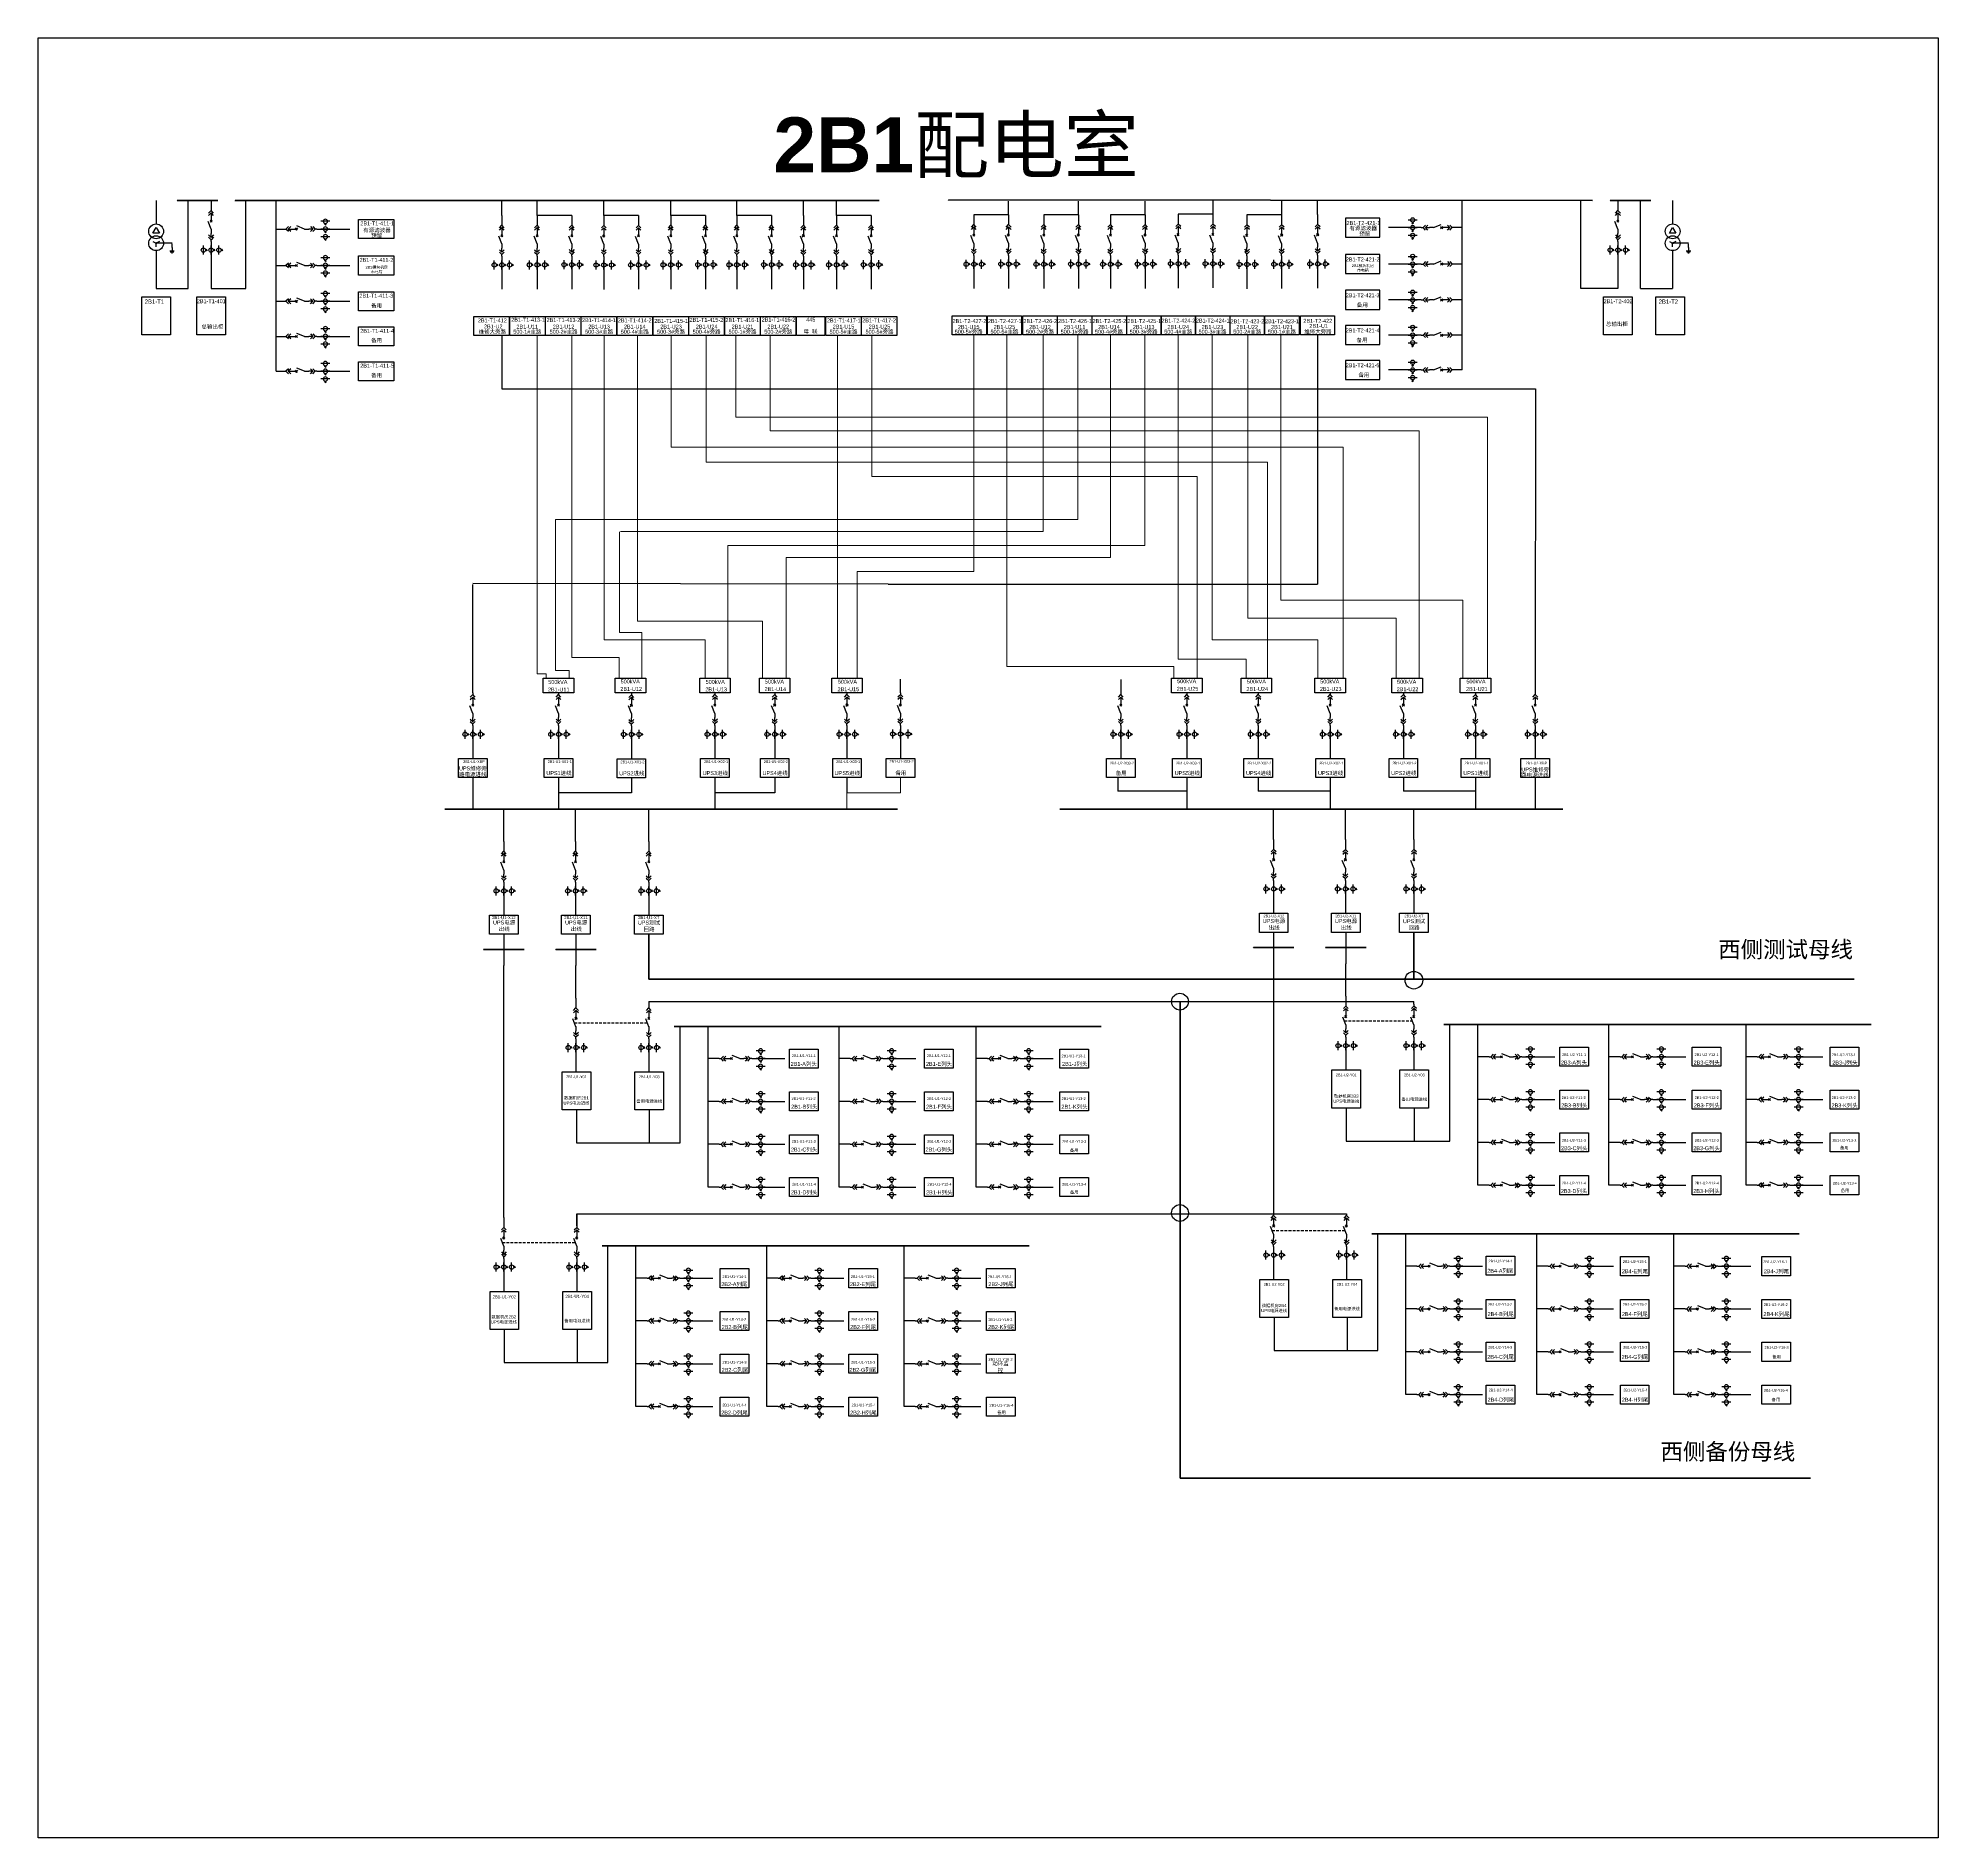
# Model space of a CAD drawing. Header units: millimetres. Extents: x 18 to 364, y 18 to 346.
import ezdxf
from ezdxf.enums import TextEntityAlignment as Align

# ---------------------------------------------------------------- set-up
doc = ezdxf.new("R2010")
doc.units = ezdxf.units.MM
for name, pattern in [('CENTER', [2, 1.25, -0.25, 0.25, -0.25]), ('CONTINOUS', [0]), ('HIDDEN', [0.375, 0.25, -0.125])]:
    doc.linetypes.add(name, pattern=pattern)
doc.styles.get("Standard").update_dxf_attribs({"font": 'arial.ttf'})

# ---------------------------------------------------------------- blocks, each defined once
blk = doc.blocks.new('DYDQAA05')
at = {"color": 0}
blk.add_lwpolyline([(0, 0), (0, -7)], dxfattribs=at)
blk = doc.blocks.new('DYDQAA03')
at = {"color": 0}
for points in [[(0, 0), (0, -1.5)], [(-2.1, -3.6), (0, -1.5)], [(-2.1, -5.6), (0, -3.5)], [(2.1, -3.6), (0, -1.5)], [(2.1, -5.6), (0, -3.5)], [(0, -3.5), (0, -7)]]:
    blk.add_lwpolyline(points, dxfattribs=at)
blk = doc.blocks.new('DYDQAA09')
at = {"color": 0}
blk.add_lwpolyline([(0, 0), (0, -3.5)], dxfattribs=at)
blk.add_lwpolyline([(0, 0), (0, -3.5)], dxfattribs=at)
blk.add_lwpolyline([(0, 0), (0, -3.5)], dxfattribs=at)
blk.add_lwpolyline([(0, 0), (0, -3.5)], dxfattribs=at)
blk.add_lwpolyline([(0, 0), (0, -3.5)], dxfattribs=at)
blk.add_lwpolyline([(0, 0), (0, -3.5)], dxfattribs=at)
blk.add_lwpolyline([(0, 0), (0, -3.5)], dxfattribs=at)
blk.add_lwpolyline([(0, 0), (0, -3.5)], dxfattribs=at)
blk.add_lwpolyline([(0, 0), (0, -3.5)], dxfattribs=at)
blk = doc.blocks.new('DYDQ0201')
at = {"color": 0}
for points in [[(0.9, -0.9), (-0.9, 0.9)], [(-0.9, -0.9), (0.9, 0.9)], [(0, -7), (-2.6, -0.4)]]:
    blk.add_lwpolyline(points, dxfattribs=at)
blk = doc.blocks.new('DYDQAA04')
at = {"color": 0}
for points in [[(0, -3.5), (0, 0)], [(-2.1, -1.4), (0, -3.5)], [(-2.1, -3.4), (0, -5.5)], [(2.1, -1.4), (0, -3.5)], [(2.1, -3.4), (0, -5.5)], [(0, -7), (0, -5.5)]]:
    blk.add_lwpolyline(points, dxfattribs=at)
blk = doc.blocks.new('A$C03DD39B5')
for p, q in [((417, 475), (283, 392)), ((417, 422), (283, 339)), ((350, 333), (350, 467))]:
    blk.add_line(p, q)
blk.add_lwpolyline([(700, 167), (0, 167)])
blk.add_circle((350, 167), 167)

msp = doc.modelspace()

# ---------------------------------------------------------------- linework, layer by layer
at = {"color": 0}
for p, q in [((39.77, 316.66, 12545.46), (39.77, 312.42, 7934.54)), ((45.63, 300.64, 7934.54), (45.63, 316.66, 9719.92)), ((39.18, 310.73, 7934.54), (39.77, 311.74, 7934.54)), ((39.18, 310.73, 7934.54), (39.77, 311.74, 7934.54)), ((39.77, 311.74, 7934.54), (40.36, 310.73, 7934.54)), ((40.36, 310.73, 7934.54), (39.18, 310.73, 7934.54)), ((39.18, 309.24, 7934.54), (39.77, 308.9, 7934.54)), ((39.76, 309, 7934.54), (39.67, 308.91, 7934.54)), ((39.8, 308.99, 7934.54), (39.67, 308.86, 7934.54)), ((39.82, 308.99, 7934.54), (39.68, 308.85, 7934.54)), ((39.73, 308.99, 7934.54), (39.68, 308.94, 7934.54)), ((39.85, 308.97, 7934.54), (39.7, 308.82, 7934.54)), ((39.86, 308.95, 7934.54), (39.72, 308.81, 7934.54)), ((39.87, 308.92, 7934.54), (39.75, 308.8, 7934.54)), ((40.36, 309.24, 7934.54), (39.77, 308.9, 7934.54)), ((39.77, 308.22, 7934.54), (39.77, 308.9, 7934.54)), ((42.66, 308.9, 7934.54), (39.77, 308.9, 7934.54)), ((39.87, 308.89, 7934.54), (39.77, 308.8, 7934.54)), ((39.77, 307.54, 7934.54), (39.77, 300.64, 7934.54)), ((42.25, 307.54, 7934.54), (43.06, 307.54, 7934.54)), ((42.35, 307.34, 7934.54), (42.96, 307.34, 7934.54)), ((42.56, 307.14, 7934.54), (42.76, 307.14, 7934.54)), ((39.77, 300.64, 7934.54), (45.63, 300.64, 7934.54))]:
    msp.add_line(p, q, dxfattribs=at)
for p, q in [((56.08, 300.64, 9719.92), (56.08, 316.66, 9719.92)), ((61.6, 285.57), (61.6, 316.66, 9719.92)), ((102.74, 313.97, 27689.88), (102.74, 316.55, 29073.16)), ((109.15, 313.97, 26998.24), (109.15, 316.55, 28381.52)), ((121.31, 313.95, 27689.88), (121.31, 316.53, 29073.16)), ((133.51, 313.97, 28384.25), (133.51, 316.55, 29767.53)), ((145.53, 313.97, 28384.25), (145.53, 316.55, 29767.53)), ((157.66, 313.97), (157.66, 316.55, 1383.28)), ((163.68, 313.97, -691.64), (163.68, 316.55, 691.64)), ((195.05, 314, 27689.88), (195.05, 316.58, 29073.16)), ((207.77, 314, 27689.88), (207.77, 316.58, 29073.16)), ((219.92, 314, 27689.88), (219.92, 316.58, 29073.16)), ((232.28, 314.08, 27689.88), (232.28, 316.66, 29073.16)), ((244.79, 313.96, 27689.88), (244.79, 316.54, 29073.16)), ((251.33, 314.15, 27184.82), (251.33, 316.73, 28568.1)), ((277.66, 285.82, 8901.98), (277.66, 316.69, 8901.98)), ((299.26, 300.64, 9719.87), (299.26, 316.66, 9719.87)), ((310.13, 300.64, 7934.49), (310.13, 316.66, 9719.87)), ((315.99, 316.66, 12545.41), (315.99, 312.42, 7934.49)), ((69.83, 311.49, 2201.21), (71.47, 311.49, 2201.21)), ((71.47, 311.49, 2201.21), (75.04, 311.49, 2201.21)), ((115.47, 313.97, 26998.24), (109.15, 313.97, 26998.24)), ((127.62, 313.95, 27689.88), (121.31, 313.95, 27689.88)), ((139.83, 313.97, 28384.25), (133.51, 313.97, 28384.25)), ((151.85, 313.97, 28384.25), (145.53, 313.97, 28384.25)), ((169.99, 313.97, -691.64), (163.68, 313.97, -691.64)), ((195.03, 314.1, 27689.88), (188.71, 314.1, 27689.88)), ((207.76, 314.1, 27689.88), (201.44, 314.1, 27689.88)), ((219.9, 314.1, 27689.88), (213.58, 314.1, 27689.88)), ((232.26, 314.18, 27689.88), (225.94, 314.18, 27689.88)), ((244.77, 314.06, 27689.88), (238.45, 314.06, 27689.88)), ((267.78, 311.75, 11103.2), (264.21, 311.75, 11103.2)), ((269.42, 311.75, 11103.2), (267.78, 311.75, 11103.2)), ((315.4, 310.73, 7934.49), (315.99, 311.74, 7934.49)), ((315.4, 310.73, 7934.49), (315.99, 311.74, 7934.49)), ((315.99, 311.74, 7934.49), (316.57, 310.73, 7934.49)), ((49.78, 308.42, 9719.92), (49.78, 306.78, 9719.92)), ((306.03, 308.42, 9719.87), (306.03, 306.78, 9719.87)), ((316.57, 310.73, 7934.49), (315.4, 310.73, 7934.49)), ((315.4, 309.24, 7934.49), (315.99, 308.9, 7934.49)), ((315.98, 309, 7934.49), (315.89, 308.91, 7934.49)), ((316.02, 308.99, 7934.49), (315.89, 308.86, 7934.49)), ((315.94, 308.99, 7934.49), (315.89, 308.94, 7934.49)), ((316.04, 308.99, 7934.49), (315.9, 308.85, 7934.49)), ((316.06, 308.97, 7934.49), (315.92, 308.82, 7934.49)), ((316.07, 308.95, 7934.49), (315.93, 308.81, 7934.49)), ((316.09, 308.92, 7934.49), (315.97, 308.8, 7934.49)), ((316.57, 309.24, 7934.49), (315.99, 308.9, 7934.49)), ((315.99, 308.22, 7934.49), (315.99, 308.9, 7934.49)), ((318.87, 308.9, 7934.49), (315.99, 308.9, 7934.49)), ((316.09, 308.89, 7934.49), (315.99, 308.8, 7934.49)), ((49.78, 306.78, 9719.92), (49.78, 300.64, 9719.92)), ((69.83, 304.85, 2201.21), (71.47, 304.85, 2201.21)), ((71.47, 304.85, 2201.21), (75.04, 304.85, 2201.21)), ((102.74, 305.73, 29891.09), (102.74, 304.09, 29891.09)), ((109.15, 305.73, 29199.46), (109.15, 304.09, 29199.46)), ((115.47, 305.75, 29891.09), (115.47, 304.11, 29891.09)), ((121.31, 305.71, 29891.09), (121.31, 304.07, 29891.09)), ((127.62, 305.72, 30582.73), (127.62, 304.08, 30582.73)), ((133.51, 305.73, 30585.46), (133.51, 304.09, 30585.46)), ((139.83, 305.75, 31277.1), (139.83, 304.11, 31277.1)), ((145.53, 305.73, 30585.46), (145.53, 304.09, 30585.46)), ((151.85, 305.75, 31277.1), (151.85, 304.11, 31277.1)), ((157.66, 305.73, 2201.21), (157.66, 304.09, 2201.21)), ((163.68, 305.73, 1509.58), (163.68, 304.09, 1509.58)), ((169.99, 305.75, 2201.21), (169.99, 304.11, 2201.21)), ((188.71, 305.86, 29891.09), (188.71, 304.22, 29891.09)), ((195.03, 305.87, 30582.73), (195.03, 304.23, 30582.73)), ((201.44, 305.86, 29891.09), (201.44, 304.22, 29891.09)), ((207.76, 305.87, 30582.73), (207.76, 304.23, 30582.73)), ((213.58, 305.86, 29891.09), (213.58, 304.22, 29891.09)), ((219.9, 305.87, 30582.73), (219.9, 304.23, 30582.73)), ((225.94, 305.94, 29891.09), (225.94, 304.3, 29891.09)), ((232.26, 305.95, 30582.73), (232.26, 304.31, 30582.73)), ((238.45, 305.82, 29891.09), (238.45, 304.18, 29891.09)), ((244.77, 305.83, 30582.73), (244.77, 304.19, 30582.73)), ((251.33, 305.91, 29386.03), (251.33, 304.27, 29386.03)), ((267.78, 305.11, 11103.2), (264.21, 305.11, 11103.2)), ((269.42, 305.11, 11103.2), (267.78, 305.11, 11103.2)), ((306.03, 306.78, 9719.87), (306.03, 300.64, 9719.87)), ((315.99, 307.54, 7934.49), (315.99, 300.64, 7934.49)), ((318.47, 307.54, 7934.49), (319.28, 307.54, 7934.49)), ((318.57, 307.34, 7934.49), (319.18, 307.34, 7934.49)), ((318.77, 307.14, 7934.49), (318.98, 307.14, 7934.49)), ((102.74, 304.09, 29891.09), (102.74, 300.53, 29891.09)), ((109.15, 304.09, 29199.46), (109.15, 300.53, 29199.46)), ((115.47, 304.11, 29891.09), (115.47, 300.54, 29891.09)), ((121.31, 304.07, 29891.09), (121.31, 300.5, 29891.09)), ((127.62, 304.08, 30582.73), (127.62, 300.52, 30582.73)), ((133.51, 304.09, 30585.46), (133.51, 300.53, 30585.46)), ((139.83, 304.11, 31277.1), (139.83, 300.54, 31277.1)), ((145.53, 304.09, 30585.46), (145.53, 300.53, 30585.46)), ((151.85, 304.11, 31277.1), (151.85, 300.54, 31277.1)), ((157.66, 304.09, 2201.21), (157.66, 300.53, 2201.21)), ((163.68, 304.09, 1509.58), (163.68, 300.53, 1509.58)), ((169.99, 304.11, 2201.21), (169.99, 300.54, 2201.21)), ((188.71, 304.22, 29891.09), (188.71, 300.65, 29891.09)), ((195.03, 304.23, 30582.73), (195.03, 300.67, 30582.73)), ((201.44, 304.22, 29891.09), (201.44, 300.65, 29891.09)), ((207.76, 304.23, 30582.73), (207.76, 300.67, 30582.73)), ((213.58, 304.22, 29891.09), (213.58, 300.65, 29891.09)), ((219.9, 304.23, 30582.73), (219.9, 300.67, 30582.73)), ((225.94, 304.3, 29891.09), (225.94, 300.73, 29891.09)), ((232.26, 304.31, 30582.73), (232.26, 300.75, 30582.73)), ((238.45, 304.18, 29891.09), (238.45, 300.61, 29891.09)), ((244.77, 304.19, 30582.73), (244.77, 300.63, 30582.73)), ((251.33, 304.27, 29386.03), (251.33, 300.71, 29386.03)), ((49.78, 300.64, 9719.92), (56.08, 300.64, 9719.92)), ((69.83, 298.32, 2201.21), (71.47, 298.32, 2201.21)), ((71.47, 298.32, 2201.21), (75.04, 298.32, 2201.21)), ((267.78, 298.58, 11103.2), (264.21, 298.58, 11103.2)), ((269.42, 298.58, 11103.2), (267.78, 298.58, 11103.2)), ((306.03, 300.64, 9719.87), (299.26, 300.64, 9719.87)), ((310.13, 300.64, 7934.49), (315.99, 300.64, 7934.49)), ((69.83, 291.92, 2201.21), (71.47, 291.92, 2201.21)), ((71.47, 291.92, 2201.21), (75.04, 291.92, 2201.21)), ((267.78, 292.17, 11103.2), (264.21, 292.17, 11103.2)), ((269.42, 292.17, 11103.2), (267.78, 292.17, 11103.2)), ((69.83, 285.57, 2201.21), (71.47, 285.57, 2201.21)), ((71.47, 285.57, 2201.21), (75.04, 285.57, 2201.21)), ((267.78, 285.82, 11103.2), (264.21, 285.82, 11103.2)), ((269.42, 285.82, 11103.2), (267.78, 285.82, 11103.2)), ((97.44, 220.23, 2201.21), (97.44, 218.59, 2201.21)), ((97.44, 218.59, 2201.21), (97.44, 215.02, 2201.21)), ((113.06, 220.23, 2201.21), (113.06, 218.59, 2201.21)), ((113.06, 218.59, 2201.21), (113.06, 215.02, 2201.21)), ((126.33, 220.18, 2201.21), (126.33, 218.54, 2201.21)), ((126.33, 218.54, 2201.21), (126.33, 214.98, 2201.21)), ((141.55, 220.23, 2201.21), (141.55, 218.59, 2201.21)), ((141.55, 218.59, 2201.21), (141.55, 215.02, 2201.21)), ((152.43, 220.23, 2201.21), (152.43, 218.59, 2201.21)), ((152.43, 218.59, 2201.21), (152.43, 215.02, 2201.21)), ((165.6, 220.23, 2201.21), (165.6, 218.59, 2201.21)), ((165.6, 218.59, 2201.21), (165.6, 215.02, 2201.21)), ((175.34, 220.27, 33819.64), (175.34, 218.63, 33819.64)), ((175.34, 218.63, 33819.64), (175.34, 215.07, 33819.64)), ((215.48, 220.23, 2201.21), (215.48, 218.59, 2201.21)), ((215.48, 218.59, 2201.21), (215.48, 215.02, 2201.21)), ((227.51, 220.23, 2201.21), (227.51, 218.59, 2201.21)), ((227.51, 218.59, 2201.21), (227.51, 215.02, 2201.21)), ((240.51, 220.23, 2201.21), (240.51, 218.59, 2201.21)), ((240.51, 218.59, 2201.21), (240.51, 215.02, 2201.21)), ((253.62, 220.23, 2201.21), (253.62, 218.59, 2201.21)), ((253.62, 218.59, 2201.21), (253.62, 215.02, 2201.21)), ((266.94, 220.23, 2201.21), (266.94, 218.59, 2201.21)), ((266.94, 218.59, 2201.21), (266.94, 215.02, 2201.21)), ((280.07, 220.23, 2201.21), (280.07, 218.59, 2201.21)), ((280.07, 218.59, 2201.21), (280.07, 215.02, 2201.21)), ((290.97, 220.23, 2201.21), (290.97, 218.59, 2201.21)), ((290.97, 218.59, 2201.21), (290.97, 215.02, 2201.21)), ((97.44, 211.55, 2201.21), (97.44, 205.82, 2201.21)), ((113.06, 211.55, -12358.18), (113.06, 205.78, -12358.18)), ((126.33, 211.5, 2201.21), (126.33, 208.8, 2201.21)), ((141.55, 211.55, 2201.21), (141.55, 205.82, 2201.21)), ((152.43, 211.55, 2201.21), (152.43, 208.8, 2201.21)), ((165.6, 211.55, 2201.21), (165.6, 208.8, 2201.21)), ((214.95, 211.55, 3175.52), (214.95, 209.08, 3175.52)), ((227.51, 211.55, 3175.52), (227.51, 205.78, 3175.52)), ((240.51, 211.55, 3175.52), (240.51, 209.07, 3175.52)), ((253.62, 211.55, 3175.52), (253.62, 205.78, 3175.52)), ((266.94, 211.55, 3175.52), (266.94, 209.07, 3175.52)), ((280.07, 211.55, 3175.52), (280.07, 205.87, 3175.52)), ((280.07, 211.55, 3175.52), (280.07, 209.07, 3175.52)), ((290.97, 211.55, 2201.21), (290.97, 205.82, 2201.21)), ((126.33, 208.8, 2201.21), (113.06, 208.8, 2201.21)), ((152.43, 208.8, 2201.21), (141.55, 208.8, 2201.21)), ((227.51, 209.07, 3175.52), (214.95, 209.07, 3175.52)), ((253.62, 209.07, 3175.52), (240.51, 209.07, 3175.52)), ((280.07, 209.07, 3175.52), (266.94, 209.07, 3175.52)), ((103.1, 199.94, -2169.71), (103.1, 205.78, -786.44)), ((116.15, 199.94, -2169.71), (116.15, 205.78, -786.44)), ((129.5, 199.94, -2169.71), (129.5, 205.78, -786.44)), ((243.32, 200.28, -14161.83), (243.32, 205.78, -12778.55)), ((256.38, 200.28, -14161.83), (256.38, 205.78, -12778.55)), ((268.86, 200.28, -14161.83), (268.86, 205.78, -12778.55)), ((103.1, 191.7, 31.5), (103.1, 190.06, 31.5)), ((116.15, 191.7, 31.5), (116.15, 190.06, 31.5)), ((129.5, 191.7, 31.5), (129.5, 190.06, 31.5)), ((243.32, 192.04, -11960.61), (243.32, 190.4, -11960.61)), ((243.32, 190.4, -11960.61), (243.32, 186.84, -11960.61)), ((256.38, 192.04, -11960.61), (256.38, 190.4, -11960.61)), ((256.38, 190.4, -11960.61), (256.38, 186.84, -11960.61)), ((268.86, 192.04, -11960.61), (268.86, 190.4, -11960.61)), ((268.86, 190.4, -11960.61), (268.86, 186.84, -11960.61)), ((103.1, 190.06, 31.5), (103.1, 186.5, 31.5)), ((116.15, 190.06, 31.5), (116.15, 186.5, 31.5)), ((129.5, 190.06, 31.5), (129.5, 186.5, 31.5)), ((103.1, 183.02, 31.5), (103.1, 177.3, 31.5)), ((116.24, 183.02, 0.01), (116.24, 177.3, 0.01)), ((243.32, 183.36, -11960.61), (243.32, 177.64, -11960.61)), ((256.46, 183.36, -11992.1), (256.46, 177.64, -11992.1)), ((103.1, 131.41, -2413.34), (103.1, 177.3, -1351.78)), ((116.24, 171.39, -2766.54), (116.24, 177.3, -1383.27)), ((243.32, 177.64, -13343.89), (243.32, 132.09, -13343.89)), ((256.46, 171.74, -14728.2), (256.46, 177.64, -13344.92)), ((135.21, 145.01, -125.27), (135.21, 166.23)), ((140.31, 152.56, -345.82), (140.31, 166.23)), ((164.17, 152.56, -345.82), (164.17, 166.23)), ((189.14, 152.56, -345.82), (189.14, 166.23)), ((275.43, 145.35, -12086.92), (275.43, 166.57, -11961.66)), ((280.53, 152.9, -12307.47), (280.53, 166.57, -11961.66)), ((304.39, 152.9, -12307.47), (304.39, 166.57, -11961.66)), ((329.36, 152.9, -12307.47), (329.36, 166.57, -11961.66)), ((116.24, 163.15, -565.33), (116.24, 161.52, -565.33)), ((256.46, 163.5, -12526.98), (256.46, 161.86, -12526.98)), ((116.24, 161.52, -565.33), (116.24, 157.95, -565.33)), ((142.34, 160.36, -1729.1), (140.31, 160.36, -1037.46)), ((149.09, 160.36, 472.12), (150.73, 160.36, 472.12)), ((150.73, 160.36, 472.12), (154.29, 160.36, 472.12)), ((166.2, 160.36, -1729.1), (164.17, 160.36, -1037.46)), ((172.95, 160.36, 472.12), (174.59, 160.36, 472.12)), ((174.59, 160.36, 472.12), (178.16, 160.36, 472.12)), ((191.18, 160.36, -1729.1), (189.14, 160.36, -1037.46)), ((197.93, 160.36, 472.12), (199.57, 160.36, 472.12)), ((199.57, 160.36, 472.12), (203.13, 160.36, 472.12)), ((256.46, 161.86, -12526.98), (256.46, 158.29, -12526.98)), ((282.56, 160.7, -13690.75), (280.53, 160.7, -12999.11)), ((289.31, 160.7, -11489.54), (290.95, 160.7, -11489.54)), ((290.95, 160.7, -11489.54), (294.51, 160.7, -11489.54)), ((306.42, 160.7, -13690.75), (304.39, 160.7, -12999.11)), ((313.17, 160.7, -11489.54), (314.81, 160.7, -11489.54)), ((314.81, 160.7, -11489.54), (318.38, 160.7, -11489.54)), ((331.4, 160.7, -13690.75), (329.36, 160.7, -12999.11)), ((338.15, 160.7, -11489.54), (339.79, 160.7, -11489.54)), ((339.79, 160.7, -11489.54), (343.35, 160.7, -11489.54)), ((142.34, 152.56, -345.82), (140.31, 152.56, -345.82)), ((140.31, 144.76, 345.82), (140.31, 152.56, -345.82)), ((149.09, 152.56, 1855.4), (150.73, 152.56, 1855.4)), ((150.73, 152.56, 1855.4), (154.29, 152.56, 1855.4)), ((166.2, 152.56, -345.82), (164.17, 152.56, -345.82)), ((164.17, 144.76, 345.82), (164.17, 152.56, -345.82)), ((172.95, 152.56, 1855.4), (174.59, 152.56, 1855.4)), ((174.59, 152.56, 1855.4), (178.16, 152.56, 1855.4)), ((191.18, 152.56, -345.82), (189.14, 152.56, -345.82)), ((189.14, 144.76, 345.82), (189.14, 152.56, -345.82)), ((197.93, 152.56, 1855.4), (199.57, 152.56, 1855.4)), ((199.57, 152.56, 1855.4), (203.13, 152.56, 1855.4)), ((282.56, 152.9, -12307.47), (280.53, 152.9, -12307.47)), ((280.53, 145.1, -11615.84), (280.53, 152.9, -12307.47)), ((289.31, 152.9, -10106.26), (290.95, 152.9, -10106.26)), ((290.95, 152.9, -10106.26), (294.51, 152.9, -10106.26)), ((306.42, 152.9, -12307.47), (304.39, 152.9, -12307.47)), ((304.39, 145.1, -11615.84), (304.39, 152.9, -12307.47)), ((313.17, 152.9, -10106.26), (314.81, 152.9, -10106.26)), ((314.81, 152.9, -10106.26), (318.38, 152.9, -10106.26)), ((331.4, 152.9, -12307.47), (329.36, 152.9, -12307.47)), ((329.36, 145.1, -11615.84), (329.36, 152.9, -12307.47)), ((338.15, 152.9, -10106.26), (339.79, 152.9, -10106.26)), ((339.79, 152.9, -10106.26), (343.35, 152.9, -10106.26)), ((116.32, 151, -596.82), (116.32, 145.01, -125.27)), ((256.54, 151.34, -12558.47), (256.54, 145.35, -12086.92)), ((256.54, 145.35, -12086.92), (275.43, 145.35, -12086.92)), ((116.32, 145.01, -125.27), (135.21, 145.01, -125.27)), ((142.34, 144.76, 345.82), (140.31, 144.76, 345.82)), ((140.31, 136.96, 1037.46), (140.31, 144.76, 345.82)), ((149.09, 144.76, 2547.03), (150.73, 144.76, 2547.03)), ((150.73, 144.76, 2547.03), (154.29, 144.76, 2547.03)), ((166.2, 144.76, 345.82), (164.17, 144.76, 345.82)), ((164.17, 136.96, 1037.46), (164.17, 144.76, 345.82)), ((172.95, 144.76, 2547.03), (174.59, 144.76, 2547.03)), ((174.59, 144.76, 2547.03), (178.16, 144.76, 2547.03)), ((191.18, 144.76, 345.82), (189.14, 144.76, 345.82)), ((189.14, 136.96, 1037.46), (189.14, 144.76, 345.82)), ((197.93, 144.76, 2547.03), (199.57, 144.76, 2547.03)), ((199.57, 144.76, 2547.03), (203.13, 144.76, 2547.03)), ((282.56, 145.1, -11615.84), (280.53, 145.1, -11615.84)), ((280.53, 137.3, -10924.2), (280.53, 145.1, -11615.84)), ((289.31, 145.1, -9414.62), (290.95, 145.1, -9414.62)), ((290.95, 145.1, -9414.62), (294.51, 145.1, -9414.62)), ((306.42, 145.1, -11615.84), (304.39, 145.1, -11615.84)), ((304.39, 137.3, -10924.2), (304.39, 145.1, -11615.84)), ((313.17, 145.1, -9414.62), (314.81, 145.1, -9414.62)), ((314.81, 145.1, -9414.62), (318.38, 145.1, -9414.62)), ((331.4, 145.1, -11615.84), (329.36, 145.1, -11615.84)), ((329.36, 137.3, -10924.2), (329.36, 145.1, -11615.84)), ((338.15, 145.1, -9414.62), (339.79, 145.1, -9414.62)), ((339.79, 145.1, -9414.62), (343.35, 145.1, -9414.62)), ((142.34, 136.96, 1037.46), (140.31, 136.96, 1037.46)), ((149.09, 136.96, 3238.67), (150.73, 136.96, 3238.67)), ((150.73, 136.96, 3238.67), (154.29, 136.96, 3238.67)), ((166.2, 136.96, 1037.46), (164.17, 136.96, 1037.46)), ((172.95, 136.96, 3238.67), (174.59, 136.96, 3238.67)), ((174.59, 136.96, 3238.67), (178.16, 136.96, 3238.67)), ((191.18, 136.96, 1037.46), (189.14, 136.96, 1037.46)), ((197.93, 136.96, 3238.67), (199.57, 136.96, 3238.67)), ((199.57, 136.96, 3238.67), (203.13, 136.96, 3238.67)), ((282.56, 137.3, -10924.2), (280.53, 137.3, -10924.2)), ((289.31, 137.3, -8722.98), (290.95, 137.3, -8722.98)), ((290.95, 137.3, -8722.98), (294.51, 137.3, -8722.98)), ((306.42, 137.3, -10924.2), (304.39, 137.3, -10924.2)), ((313.17, 137.3, -8722.98), (314.81, 137.3, -8722.98)), ((314.81, 137.3, -8722.98), (318.38, 137.3, -8722.98)), ((331.4, 137.3, -10924.2), (329.36, 137.3, -10924.2)), ((338.15, 137.3, -8722.98), (339.79, 137.3, -8722.98)), ((339.79, 137.3, -8722.98), (343.35, 137.3, -8722.98)), ((262.29, 107.2, -10702.62), (262.29, 128.42, -10577.35)), ((267.39, 114.75, -10923.17), (267.39, 128.42, -10577.35)), ((291.25, 114.75, -10923.17), (291.25, 128.42, -10577.35)), ((316.23, 114.75, -10923.17), (316.23, 128.42, -10577.35)), ((122.07, 105.02, 227.93), (122.07, 126.24, 353.2)), ((127.17, 112.57, 7.38), (127.17, 126.24, 353.2)), ((151.03, 112.57, 7.38), (151.03, 126.24, 353.2)), ((176.01, 112.57, 7.38), (176.01, 126.24, 353.2)), ((243.32, 125.34, -11142.68), (243.32, 123.71, -11142.68)), ((103.1, 123.17, -212.13), (103.1, 121.53, -212.13)), ((103.1, 121.53, -212.13), (103.1, 117.96, -212.13)), ((243.32, 123.71, -11142.68), (243.32, 120.14, -11142.68)), ((269.42, 122.55, -12306.44), (267.39, 122.55, -11614.8)), ((276.17, 122.55, -10105.23), (277.81, 122.55, -10105.23)), ((277.81, 122.55, -10105.23), (281.38, 122.55, -10105.23)), ((293.29, 122.55, -12306.44), (291.25, 122.55, -11614.8)), ((300.04, 122.55, -10105.23), (301.68, 122.55, -10105.23)), ((301.68, 122.55, -10105.23), (305.24, 122.55, -10105.23)), ((318.26, 122.55, -12306.44), (316.23, 122.55, -11614.8)), ((325.01, 122.55, -10105.23), (326.65, 122.55, -10105.23)), ((326.65, 122.55, -10105.23), (330.22, 122.55, -10105.23)), ((129.2, 120.37, -1375.9), (127.17, 120.37, -684.26)), ((135.95, 120.37, 825.32), (137.59, 120.37, 825.32)), ((137.59, 120.37, 825.32), (141.16, 120.37, 825.32)), ((153.07, 120.37, -1375.9), (151.03, 120.37, -684.26)), ((159.82, 120.37, 825.32), (161.46, 120.37, 825.32)), ((161.46, 120.37, 825.32), (165.02, 120.37, 825.32)), ((178.04, 120.37, -1375.9), (176.01, 120.37, -684.26)), ((184.79, 120.37, 825.32), (186.43, 120.37, 825.32)), ((186.43, 120.37, 825.32), (190, 120.37, 825.32)), ((269.42, 114.75, -10923.17), (267.39, 114.75, -10923.17)), ((267.39, 106.95, -10231.53), (267.39, 114.75, -10923.17)), ((276.17, 114.75, -8721.95), (277.81, 114.75, -8721.95)), ((277.81, 114.75, -8721.95), (281.38, 114.75, -8721.95)), ((293.29, 114.75, -10923.17), (291.25, 114.75, -10923.17)), ((291.25, 106.95, -10231.53), (291.25, 114.75, -10923.17)), ((300.04, 114.75, -8721.95), (301.68, 114.75, -8721.95)), ((301.68, 114.75, -8721.95), (305.24, 114.75, -8721.95)), ((318.26, 114.75, -10923.17), (316.23, 114.75, -10923.17)), ((316.23, 106.95, -10231.53), (316.23, 114.75, -10923.17)), ((325.01, 114.75, -8721.95), (326.65, 114.75, -8721.95)), ((326.65, 114.75, -8721.95), (330.22, 114.75, -8721.95)), ((103.18, 111.01, -243.62), (103.18, 105.02, 227.93)), ((129.2, 112.57, 7.38), (127.17, 112.57, 7.38)), ((127.17, 104.77, 699.02), (127.17, 112.57, 7.38)), ((135.95, 112.57, 2208.59), (137.59, 112.57, 2208.59)), ((137.59, 112.57, 2208.59), (141.16, 112.57, 2208.59)), ((153.07, 112.57, 7.38), (151.03, 112.57, 7.38)), ((151.03, 104.77, 699.02), (151.03, 112.57, 7.38)), ((159.82, 112.57, 2208.59), (161.46, 112.57, 2208.59)), ((161.46, 112.57, 2208.59), (165.02, 112.57, 2208.59)), ((178.04, 112.57, 7.38), (176.01, 112.57, 7.38)), ((176.01, 104.77, 699.02), (176.01, 112.57, 7.38)), ((184.79, 112.57, 2208.59), (186.43, 112.57, 2208.59)), ((186.43, 112.57, 2208.59), (190, 112.57, 2208.59)), ((243.4, 113.19, -11174.16), (243.4, 107.2, -10702.62)), ((103.18, 105.02, 227.93), (122.07, 105.02, 227.93)), ((129.2, 104.77, 699.02), (127.17, 104.77, 699.02)), ((127.17, 96.97, 1390.66), (127.17, 104.77, 699.02)), ((135.95, 104.77, 2900.23), (137.59, 104.77, 2900.23)), ((137.59, 104.77, 2900.23), (141.16, 104.77, 2900.23)), ((153.07, 104.77, 699.02), (151.03, 104.77, 699.02)), ((151.03, 96.97, 1390.66), (151.03, 104.77, 699.02)), ((159.82, 104.77, 2900.23), (161.46, 104.77, 2900.23)), ((161.46, 104.77, 2900.23), (165.02, 104.77, 2900.23)), ((178.04, 104.77, 699.02), (176.01, 104.77, 699.02)), ((176.01, 96.97, 1390.66), (176.01, 104.77, 699.02)), ((184.79, 104.77, 2900.23), (186.43, 104.77, 2900.23)), ((186.43, 104.77, 2900.23), (190, 104.77, 2900.23)), ((243.4, 107.2, -10702.62), (262.29, 107.2, -10702.62)), ((269.42, 106.95, -10231.53), (267.39, 106.95, -10231.53)), ((267.39, 99.15, -9539.89), (267.39, 106.95, -10231.53)), ((276.17, 106.95, -8030.31), (277.81, 106.95, -8030.31)), ((277.81, 106.95, -8030.31), (281.38, 106.95, -8030.31)), ((293.29, 106.95, -10231.53), (291.25, 106.95, -10231.53)), ((291.25, 99.15, -9539.89), (291.25, 106.95, -10231.53)), ((300.04, 106.95, -8030.31), (301.68, 106.95, -8030.31)), ((301.68, 106.95, -8030.31), (305.24, 106.95, -8030.31)), ((318.26, 106.95, -10231.53), (316.23, 106.95, -10231.53)), ((316.23, 99.15, -9539.89), (316.23, 106.95, -10231.53)), ((325.01, 106.95, -8030.31), (326.65, 106.95, -8030.31)), ((326.65, 106.95, -8030.31), (330.22, 106.95, -8030.31)), ((129.2, 96.97, 1390.66), (127.17, 96.97, 1390.66)), ((135.95, 96.97, 3591.87), (137.59, 96.97, 3591.87)), ((137.59, 96.97, 3591.87), (141.16, 96.97, 3591.87)), ((153.07, 96.97, 1390.66), (151.03, 96.97, 1390.66)), ((159.82, 96.97, 3591.87), (161.46, 96.97, 3591.87)), ((161.46, 96.97, 3591.87), (165.02, 96.97, 3591.87)), ((178.04, 96.97, 1390.66), (176.01, 96.97, 1390.66)), ((184.79, 96.97, 3591.87), (186.43, 96.97, 3591.87)), ((186.43, 96.97, 3591.87), (190, 96.97, 3591.87)), ((269.42, 99.15, -9539.89), (267.39, 99.15, -9539.89)), ((276.17, 99.15, -7338.68), (277.81, 99.15, -7338.68)), ((277.81, 99.15, -7338.68), (281.38, 99.15, -7338.68)), ((293.29, 99.15, -9539.89), (291.25, 99.15, -9539.89)), ((300.04, 99.15, -7338.68), (301.68, 99.15, -7338.68)), ((301.68, 99.15, -7338.68), (305.24, 99.15, -7338.68)), ((318.26, 99.15, -9539.89), (316.23, 99.15, -9539.89)), ((325.01, 99.15, -7338.68), (326.65, 99.15, -7338.68)), ((326.65, 99.15, -7338.68), (330.22, 99.15, -7338.68))]:
    msp.add_line(p, q)
at = {"color": 0, "linetype": 'CENTER', "ltscale": 0.5}
msp.add_line((42.66, 308.15, 7934.54), (42.66, 308.9, 7934.54), dxfattribs=at)
at = {"linetype": 'CENTER', "ltscale": 0.5}
msp.add_line((318.87, 308.15, 7934.49), (318.87, 308.9, 7934.49), dxfattribs=at)
at = {"lineweight": 20}
for p, q in [((102.74, 292.08, 29073.16), (102.74, 292.08, 29073.16)), ((175.34, 208.8, 2201.21), (175.34, 211.59, 34793.95)), ((165.6, 208.8, 2201.21), (165.6, 205.78, 17059.23)), ((165.6, 208.8, 2201.21), (175.34, 208.8, 2201.21))]:
    msp.add_line(p, q, dxfattribs=at)
at = {"color": 5, "lineweight": 30}
for p, q in [((102.74, 292.08, 29073.16), (102.74, 282.37)), ((251.33, 292.26, 28568.1), (251.33, 246.79, 46.93)), ((102.74, 282.37), (291, 282.37)), ((291, 282.37), (290.97, 226.98)), ((173.08, 246.79), (97.44, 246.92)), ((97.44, 226.98), (97.44, 246.75)), ((173.08, 246.79), (251.33, 246.79)), ((129.51, 170.74, -3788.77), (268.86, 170.74, -14728.2)), ((116.38, 132.09, -3545.05), (226.25, 132.09, -24795.02)), ((226.25, 132.09, -24795.02), (256.6, 132.09, -13462.25))]:
    msp.add_line(p, q, dxfattribs=at)
at = {"color": 6, "lineweight": 20}
for p, q in [((109.16, 292.02), (109.16, 230.48)), ((115.48, 292.04), (115.48, 233.42)), ((121.36, 291.95), (121.36, 236.62)), ((127.43, 292.13), (127.43, 240.08)), ((163.87, 292.01), (163.87, 229.68)), ((194.72, 292.21), (194.72, 231.8)), ((225.94, 292.3), (225.94, 233.13)), ((232.11, 292.26), (232.11, 236.67)), ((238.59, 292.26), (238.59, 240.59)), ((244.61, 292.23), (244.61, 243.88)), ((244.61, 243.88), (277.8, 243.88)), ((277.8, 243.88), (277.8, 229.68)), ((127.43, 240.08), (150.24, 240.08)), ((150.24, 240.08), (150.24, 229.68)), ((238.59, 240.59), (265.64, 240.59)), ((265.64, 240.59), (265.64, 229.68)), ((121.36, 236.62), (139.79, 236.62)), ((139.79, 236.62), (139.79, 229.68)), ((232.11, 236.67), (251.36, 236.67)), ((251.36, 236.67), (251.36, 229.7)), ((115.48, 233.42), (124.09, 233.42)), ((124.09, 233.42), (124.09, 229.68)), ((225.94, 233.13), (238.31, 233.13)), ((238.31, 233.13), (238.31, 229.68)), ((109.16, 230.48), (110.83, 230.48)), ((110.83, 230.48), (110.83, 229.71)), ((194.72, 231.8), (225.13, 231.8)), ((225.13, 231.8), (225.13, 229.68))]:
    msp.add_line(p, q, dxfattribs=at)
at = {"color": 3, "lineweight": 20}
for p, q in [((133.59, 291.94), (133.59, 271.76)), ((139.97, 292.12), (139.97, 269)), ((145.34, 292.15), (145.34, 277.23)), ((151.63, 292.12), (151.63, 274.74)), ((170.1, 292.11), (170.1, 266.41)), ((145.34, 277.23), (282.29, 277.23)), ((282.29, 277.23), (282.29, 229.68)), ((151.63, 274.74), (269.83, 274.74)), ((269.83, 274.74), (269.83, 229.68)), ((133.59, 271.76), (255.97, 271.76)), ((255.97, 271.76), (255.97, 229.68)), ((139.97, 269), (242.17, 269)), ((242.17, 269), (242.17, 229.73)), ((170.1, 266.41), (229.37, 266.41)), ((229.37, 266.41), (229.37, 229.68))]:
    msp.add_line(p, q, dxfattribs=at)
at = {"color": 4, "lineweight": 20}
for p, q in [((188.72, 292.07), (188.72, 249.1)), ((201.32, 292.07), (201.32, 256.39)), ((207.68, 292.16), (207.68, 258.56)), ((213.57, 292.14), (213.57, 251.66)), ((219.86, 292.24), (219.86, 253.83)), ((207.68, 258.56), (112.5, 258.56)), ((112.5, 258.56), (112.5, 231.09)), ((124.14, 256.35), (124.14, 237.96)), ((124.37, 256.39), (201.32, 256.39)), ((219.86, 253.83), (143.92, 253.83)), ((143.92, 253.83), (143.92, 229.68)), ((213.57, 251.66), (154.5, 251.66)), ((154.5, 251.66), (154.5, 229.68)), ((188.72, 249.1), (167.44, 249.1)), ((167.44, 249.1), (167.44, 229.68)), ((124.14, 237.96), (128.22, 237.96)), ((128.23, 229.68), (128.23, 237.96)), ((112.5, 231.09), (115, 231.09)), ((115, 231.09), (115, 229.64))]:
    msp.add_line(p, q, dxfattribs=at)
at = {"color": 3}
for p, q in [((175.31, 229.46, 32905.32), (175.31, 227.02, 32905.32)), ((215.46, 229.42, 1286.89), (215.46, 226.97, 1286.89))]:
    msp.add_line(p, q, dxfattribs=at)
at = {"color": 1, "lineweight": 40}
for p, q in [((92.34, 205.78, 13571.13), (174.79, 205.78, 13571.13)), ((204.4, 205.78, 22159.17), (295.99, 205.78, 22159.17)), ((129.5, 183.02, -1.01), (129.5, 174.83, -2075.92)), ((268.86, 183.36, -11993.12), (268.86, 174.83, -11993.12)), ((134.12, 166.23), (211.93, 166.23)), ((274.34, 166.57, -11961.66), (352.15, 166.57, -11961.66)), ((261.2, 128.42, -10577.35), (339.02, 128.42, -10577.35)), ((120.98, 126.24, 353.2), (198.8, 126.24, 353.2))]:
    msp.add_line(p, q, dxfattribs=at)
at = {"color": 1, "lineweight": 35}
msp.add_line((129.5, 174.83, -2075.92), (349.08, 174.83, -2075.92), dxfattribs=at)
at = {"color": 5}
for p, q in [((129.51, 170.74, -4811), (129.51, 169.9, -2766.54)), ((268.86, 170.25, -14728.2), (268.86, 170.74, -14728.2)), ((129.51, 163.15, -565.33), (129.51, 161.52, -565.33)), ((268.86, 163.5, -12526.98), (268.86, 161.86, -12526.98)), ((129.51, 161.52, -565.33), (129.51, 157.95, -565.33)), ((268.86, 161.86, -12526.98), (268.86, 158.29, -12526.98)), ((129.59, 151, -596.82), (129.59, 145.01, -125.27)), ((268.94, 151.34, -12558.47), (268.94, 145.35, -12086.92)), ((256.6, 125.34, -11582.74), (256.6, 123.71, -11582.74)), ((116.38, 123.17, 1392.26), (116.38, 121.53, 1392.26)), ((116.38, 121.53, 1392.26), (116.38, 117.96, 1392.26)), ((256.6, 123.71, -11582.74), (256.6, 120.14, -11582.74)), ((116.46, 111.01, 1360.77), (116.46, 105.02, 1832.32)), ((256.68, 113.19, -11614.23), (256.68, 107.2, -11142.69))]:
    msp.add_line(p, q, dxfattribs=at)
at = {"color": 5, "lineweight": 35}
for p, q in [((226.26, 170.66), (226.26, 83.95)), ((226.26, 83.95), (341.12, 83.95))]:
    msp.add_line(p, q, dxfattribs=at)
at = {"linetype": 'HIDDEN', "ltscale": 2}
for p, q in [((115.96, 166.88, -2766.54), (129.24, 166.88, -2766.54)), ((256.18, 167.23, -14728.2), (268.58, 167.23, -14728.2)), ((243.04, 129.07, -13783.96), (256.32, 129.07, -13783.96)), ((102.82, 126.89, -808.96), (116.1, 126.89, -808.96))]:
    msp.add_line(p, q, dxfattribs=at)
at = {"color": 5, "lineweight": 40}
msp.add_line((116.38, 132.09, -3545.05), (116.38, 129.91, -808.96), dxfattribs=at)
at = {"color": 1, "lineweight": 30, "ltscale": 0.002916}
msp.add_lwpolyline([(18.25, 346.29), (364.33, 346.29), (364.33, 18.38), (18.25, 18.38)], close=True, dxfattribs=at)
at = {"color": 1, "lineweight": 40, "ltscale": 100}
for points, elevation in [([(50.98, 316.66), (43.62, 316.66), (43.62, 316.66)], 9719.92), ([(171.46, 316.66), (54.15, 316.66), (54.15, 316.66)], 9719.92), ([(301.38, 316.66), (184.09, 316.79), (184.09, 316.79)], 8901.98), ([(312, 316.66), (304.63, 316.66), (304.63, 316.66)], 8745.57), ([(106.78, 180.26), (99.42, 180.26), (99.42, 180.26)], -10469.52), ([(119.92, 180.26), (112.55, 180.26), (112.55, 180.26)], -10501.01), ([(247, 180.61), (239.64, 180.61), (239.64, 180.61)], -22461.63), ([(260.14, 180.61), (252.77, 180.61), (252.77, 180.61)], -22493.12)]:
    msp.add_lwpolyline(points, dxfattribs=dict(at, elevation=elevation))
for points, elevation in [([(76.65, 313.23), (83.08, 313.23), (83.08, 309.75), (76.65, 309.75)], 2201.21), ([(262.63, 313.48), (256.42, 313.48), (256.42, 310.01), (262.63, 310.01)], 11103.2), ([(76.65, 306.59), (83.08, 306.59), (83.08, 303.11), (76.65, 303.11)], 2201.21), ([(262.63, 306.85), (256.42, 306.85), (256.42, 303.37), (262.63, 303.37)], 11103.2), ([(37.16, 299.15), (42.37, 299.15), (42.37, 292.19), (37.16, 292.19)], 12486.12), ([(47.18, 299.15), (52.39, 299.15), (52.39, 292.19), (47.18, 292.19)], 8901.98), ([(76.65, 300.06), (83.08, 300.06), (83.08, 296.58), (76.65, 296.58)], 2201.21), ([(262.63, 300.32), (256.42, 300.32), (256.42, 296.84), (262.63, 296.84)], 11103.2), ([(303.42, 299.15), (308.63, 299.15), (308.63, 292.19), (303.42, 292.19)], 8901.93), ([(312.93, 299.15), (318.14, 299.15), (318.14, 292.19), (312.93, 292.19)], 9474.18), ([(97.63, 295.55), (104.06, 295.55), (104.06, 292.07), (97.63, 292.07)], 2201.21), ([(104.19, 295.55), (110.63, 295.55), (110.63, 292.07), (104.19, 292.07)], 2201.21), ([(110.69, 295.55), (117.13, 295.55), (117.13, 292.07), (110.69, 292.07)], 2201.21), ([(117.21, 295.55), (123.64, 295.55), (123.64, 292.07), (117.21, 292.07)], 2201.21), ([(123.73, 295.55), (130.17, 295.55), (130.17, 292.07), (123.73, 292.07)], 2201.21), ([(130.29, 295.55), (136.73, 295.55), (136.73, 292.07), (130.29, 292.07)], 2201.21), ([(136.79, 295.55), (143.22, 295.55), (143.22, 292.07), (136.79, 292.07)], 2201.21), ([(143.34, 295.55), (149.78, 295.55), (149.78, 292.07), (143.34, 292.07)], 2201.21), ([(149.84, 295.55), (156.28, 295.55), (156.28, 292.07), (149.84, 292.07)], 2201.21), ([(156.39, 295.56), (161.59, 295.56), (161.59, 292.09), (156.39, 292.09)], 1383.28), ([(161.74, 295.55), (168.18, 295.55), (168.18, 292.07), (161.74, 292.07)], 2201.21), ([(168.23, 295.55), (174.66, 295.55), (174.66, 292.07), (168.23, 292.07)], 2201.21), ([(184.78, 295.69), (190.99, 295.69), (190.99, 292.21), (184.78, 292.21)], 29073.16), ([(191.19, 295.69), (197.4, 295.69), (197.4, 292.21), (191.19, 292.21)], 29073.16), ([(197.65, 295.69), (203.86, 295.69), (203.86, 292.21), (197.65, 292.21)], 29073.16), ([(203.97, 295.69), (210.18, 295.69), (210.18, 292.21), (203.97, 292.21)], 29073.16), ([(210.29, 295.69), (216.5, 295.69), (216.5, 292.21), (210.29, 292.21)], 29073.16), ([(216.59, 295.69), (222.8, 295.69), (222.8, 292.21), (216.59, 292.21)], 29073.16), ([(222.85, 295.69), (229.06, 295.69), (229.06, 292.21), (222.85, 292.21)], 29073.16), ([(229.11, 295.69), (235.32, 295.69), (235.32, 292.21), (229.11, 292.21)], 29073.16), ([(235.39, 295.69), (241.6, 295.69), (241.6, 292.21), (235.39, 292.21)], 29073.16), ([(241.73, 295.69), (247.94, 295.69), (247.94, 292.21), (241.73, 292.21)], 29073.16), ([(248.21, 295.69), (254.42, 295.69), (254.42, 292.21), (248.21, 292.21)], 29073.16), ([(76.65, 293.66), (83.08, 293.66), (83.08, 290.18), (76.65, 290.18)], 2201.21), ([(262.63, 293.91), (256.42, 293.91), (256.42, 290.44), (262.63, 290.44)], 11103.2), ([(76.65, 287.31), (83.08, 287.31), (83.08, 283.83), (76.65, 283.83)], 2201.21), ([(262.63, 287.56), (256.42, 287.56), (256.42, 284.09), (262.63, 284.09)], 11103.2), ([(94.84, 215.02), (100.05, 215.02), (100.05, 211.55), (94.84, 211.55)], 2201.21), ([(110.46, 215.02), (115.67, 215.02), (115.67, 211.55), (110.46, 211.55)], -12358.18), ([(123.72, 214.98), (128.93, 214.98), (128.93, 211.5), (123.72, 211.5)], 2201.21), ([(138.95, 215.02), (144.16, 215.02), (144.16, 211.55), (138.95, 211.55)], 2201.21), ([(149.83, 215.02), (155.03, 215.02), (155.03, 211.55), (149.83, 211.55)], 2201.21), ([(163, 215.02), (168.21, 215.02), (168.21, 211.55), (163, 211.55)], 2201.21), ([(172.73, 215.02), (177.94, 215.02), (177.94, 211.55), (172.73, 211.55)], 2201.21), ([(212.88, 215.02), (218.09, 215.02), (218.09, 211.55), (212.88, 211.55)], 3175.52), ([(224.91, 215.02), (230.12, 215.02), (230.12, 211.55), (224.91, 211.55)], 3175.52), ([(237.9, 215.02), (243.11, 215.02), (243.11, 211.55), (237.9, 211.55)], 3175.52), ([(251.01, 215.02), (256.22, 215.02), (256.22, 211.55), (251.01, 211.55)], 3175.52), ([(264.33, 215.02), (269.54, 215.02), (269.54, 211.55), (264.33, 211.55)], 3175.52), ([(277.47, 215.02), (282.68, 215.02), (282.68, 211.55), (277.47, 211.55)], 3175.52), ([(288.36, 215.02), (293.57, 215.02), (293.57, 211.55), (288.36, 211.55)], 2201.21), ([(100.5, 186.5), (105.7, 186.5), (105.7, 183.02), (100.5, 183.02)], 31.5), ([(113.63, 186.5), (118.84, 186.5), (118.84, 183.02), (113.63, 183.02)], 0.01), ([(240.72, 186.84), (245.92, 186.84), (245.92, 183.36), (240.72, 183.36)], -11960.61), ([(253.85, 186.84), (259.06, 186.84), (259.06, 183.36), (253.85, 183.36)], -11992.1), ([(155.15, 162.1), (160.36, 162.1), (160.36, 158.62), (155.15, 158.62)], 472.12), ([(179.71, 162.1), (184.92, 162.1), (184.92, 158.62), (179.71, 158.62)], 472.12), ([(204.37, 162.1), (209.57, 162.1), (209.57, 158.62), (204.37, 158.62)], 472.12), ([(295.44, 162.44), (300.65, 162.44), (300.65, 158.96), (295.44, 158.96)], -11489.54), ([(319.56, 162.44), (324.77, 162.44), (324.77, 158.96), (319.56, 158.96)], -11489.54), ([(344.68, 162.44), (349.88, 162.44), (349.88, 158.96), (344.68, 158.96)], -11489.54), ([(113.71, 157.95), (118.92, 157.95), (118.92, 151), (113.71, 151)], -596.82), ([(253.93, 158.29), (259.14, 158.29), (259.14, 151.34), (253.93, 151.34)], -12558.47), ([(155.15, 154.3), (160.36, 154.3), (160.36, 150.82), (155.15, 150.82)], 472.12), ([(179.71, 154.3), (184.92, 154.3), (184.92, 150.82), (179.71, 150.82)], 472.12), ([(204.37, 154.3), (209.57, 154.3), (209.57, 150.82), (204.37, 150.82)], 472.12), ([(295.44, 154.64), (300.65, 154.64), (300.65, 151.16), (295.44, 151.16)], -11489.54), ([(319.56, 154.64), (324.77, 154.64), (324.77, 151.16), (319.56, 151.16)], -11489.54), ([(344.68, 154.64), (349.88, 154.64), (349.88, 151.16), (344.68, 151.16)], -11489.54), ([(155.15, 146.5), (160.36, 146.5), (160.36, 143.02), (155.15, 143.02)], 472.12), ([(179.71, 146.5), (184.92, 146.5), (184.92, 143.02), (179.71, 143.02)], 472.12), ([(204.37, 146.5), (209.57, 146.5), (209.57, 143.02), (204.37, 143.02)], 472.12), ([(295.44, 146.84), (300.65, 146.84), (300.65, 143.36), (295.44, 143.36)], -11489.54), ([(319.56, 146.84), (324.77, 146.84), (324.77, 143.36), (319.56, 143.36)], -11489.54), ([(344.68, 146.84), (349.88, 146.84), (349.88, 143.36), (344.68, 143.36)], -11489.54), ([(155.15, 138.7), (160.36, 138.7), (160.36, 135.22), (155.15, 135.22)], 472.12), ([(179.71, 138.7), (184.92, 138.7), (184.92, 135.22), (179.71, 135.22)], 472.12), ([(204.37, 138.7), (209.57, 138.7), (209.57, 135.22), (204.37, 135.22)], 472.12), ([(295.44, 139.04), (300.65, 139.04), (300.65, 135.56), (295.44, 135.56)], -11489.54), ([(319.56, 139.04), (324.77, 139.04), (324.77, 135.56), (319.56, 135.56)], -11489.54), ([(344.68, 139.04), (349.88, 139.04), (349.88, 135.56), (344.68, 135.56)], -11489.54), ([(142.51, 122.11), (147.71, 122.11), (147.71, 118.63), (142.51, 118.63)], 825.32), ([(165.95, 122.11), (171.16, 122.11), (171.16, 118.63), (165.95, 118.63)], 825.32), ([(191.02, 122.11), (196.23, 122.11), (196.23, 118.63), (191.02, 118.63)], 825.32), ([(282.04, 124.37), (287.24, 124.37), (287.24, 120.9), (282.04, 120.9)], -10105.23), ([(306.47, 124.29), (311.68, 124.29), (311.68, 120.81), (306.47, 120.81)], -10105.23), ([(332.23, 124.29), (337.44, 124.29), (337.44, 120.81), (332.23, 120.81)], -10105.23), ([(100.58, 117.96), (105.79, 117.96), (105.79, 111.01), (100.58, 111.01)], -243.62), ([(240.8, 120.14), (246.01, 120.14), (246.01, 113.19), (240.8, 113.19)], -11174.16), ([(142.51, 114.31), (147.71, 114.31), (147.71, 110.83), (142.51, 110.83)], 825.32), ([(165.95, 114.31), (171.16, 114.31), (171.16, 110.83), (165.95, 110.83)], 825.32), ([(191.02, 114.31), (196.23, 114.31), (196.23, 110.83), (191.02, 110.83)], 2208.59), ([(282.04, 116.49), (287.24, 116.49), (287.24, 113.01), (282.04, 113.01)], -10105.23), ([(306.47, 116.49), (311.68, 116.49), (311.68, 113.01), (306.47, 113.01)], -10105.23), ([(332.23, 116.49), (337.44, 116.49), (337.44, 113.01), (332.23, 113.01)], -10105.23), ([(282.04, 108.69), (287.24, 108.69), (287.24, 105.21), (282.04, 105.21)], -10105.23), ([(306.47, 108.69), (311.68, 108.69), (311.68, 105.21), (306.47, 105.21)], -10105.23), ([(332.23, 108.69), (337.44, 108.69), (337.44, 105.21), (332.23, 105.21)], -10105.23), ([(142.51, 106.51), (147.71, 106.51), (147.71, 103.03), (142.51, 103.03)], 825.32), ([(165.95, 106.51), (171.16, 106.51), (171.16, 103.03), (165.95, 103.03)], 825.32), ([(191.02, 106.51), (196.23, 106.51), (196.23, 103.03), (191.02, 103.03)], 2208.59), ([(282.04, 100.89), (287.24, 100.89), (287.24, 97.41), (282.04, 97.41)], -10105.23), ([(306.47, 100.89), (311.68, 100.89), (311.68, 97.41), (306.47, 97.41)], -10105.23), ([(332.23, 100.89), (337.44, 100.89), (337.44, 97.41), (332.23, 97.41)], -10105.23), ([(142.51, 98.71), (147.71, 98.71), (147.71, 95.23), (142.51, 95.23)], 825.32), ([(165.95, 98.71), (171.16, 98.71), (171.16, 95.23), (165.95, 95.23)], 825.32), ([(191.02, 98.71), (196.23, 98.71), (196.23, 95.23), (191.02, 95.23)], 2208.59)]:
    msp.add_lwpolyline(points, close=True, dxfattribs=dict(elevation=elevation))
at = {"color": 0, "elevation": 7934.54}
msp.add_lwpolyline([(42.66, 308.15), (42.66, 307.54)], dxfattribs=at)
at = {"elevation": 7934.49}
msp.add_lwpolyline([(318.87, 308.15), (318.87, 307.54)], dxfattribs=at)
for points in [[(110.28, 229.68), (115.85, 229.68), (115.85, 226.98), (110.28, 226.98)], [(123.38, 229.68), (128.95, 229.68), (128.95, 226.98), (123.38, 226.98)], [(138.77, 229.68), (144.34, 229.68), (144.34, 226.98), (138.77, 226.98)], [(149.65, 229.68), (155.21, 229.68), (155.21, 226.98), (149.65, 226.98)], [(162.82, 229.68), (168.39, 229.68), (168.39, 226.98), (162.82, 226.98)], [(224.73, 229.68), (230.3, 229.68), (230.3, 226.98), (224.73, 226.98)], [(237.38, 229.68), (242.95, 229.68), (242.95, 226.98), (237.38, 226.98)], [(250.83, 229.68), (256.4, 229.68), (256.4, 226.98), (250.83, 226.98)], [(264.83, 229.68), (270.4, 229.68), (270.4, 226.98), (264.83, 226.98)], [(277.29, 229.68), (282.86, 229.68), (282.86, 226.98), (277.29, 226.98)]]:
    msp.add_lwpolyline(points, close=True)
at = {"color": 1}
for points, elevation in [([(126.89, 186.5), (132.1, 186.5), (132.1, 183.02), (126.89, 183.02)], -1.01), ([(266.25, 186.84), (271.46, 186.84), (271.46, 183.36), (266.25, 183.36)], -11993.12)]:
    msp.add_lwpolyline(points, close=True, dxfattribs=dict(at, elevation=elevation))
at = {"color": 5}
for points, elevation in [([(126.98, 157.95), (132.19, 157.95), (132.19, 151), (126.98, 151)], -596.82), ([(266.33, 158.29), (271.54, 158.29), (271.54, 151.34), (266.33, 151.34)], -12558.47), ([(113.86, 117.96), (119.07, 117.96), (119.07, 111.01), (113.86, 111.01)], 1360.77), ([(254.08, 120.14), (259.29, 120.14), (259.29, 113.19), (254.08, 113.19)], -11614.23)]:
    msp.add_lwpolyline(points, close=True, dxfattribs=dict(at, elevation=elevation))
at = {"color": 0, "linetype": 'CONTINOUS'}
for centre in [(39.77, 311.06, 7934.54), (39.77, 308.9, 7934.54)]:
    msp.add_circle(centre, 1.35, dxfattribs=at)
at = {"linetype": 'CONTINOUS'}
for centre in [(315.99, 311.06, 7934.49), (315.99, 308.9, 7934.49)]:
    msp.add_circle(centre, 1.35, dxfattribs=at)
at = {"color": 0}
msp.add_circle((39.77, 308.9, 7934.54), 0.101, dxfattribs=at)
msp.add_circle((315.99, 308.9, 7934.49), 0.101)
at = {"color": 1, "lineweight": 30}
msp.add_circle((268.86, 174.65, -786.45), 1.61, dxfattribs=at)
at = {"color": 5, "lineweight": 30}
for centre in [(226.25, 170.74, -11383.32), (226.25, 132.24, -11061.61)]:
    msp.add_circle(centre, 1.53, dxfattribs=at)

# ---------------------------------------------------------------- block references
at = {"xscale": 0.2128954749704126, "yscale": 0.2128954749704126, "zscale": 0.2128954749704126}
for name, p in [('DYDQAA03', (49.78, 315.17, 7518.71)), ('DYDQAA05', (49.78, 316.66, 7518.71)), ('DYDQAA03', (306.03, 315.17, 7518.66)), ('DYDQAA05', (306.03, 316.66, 7518.66)), ('DYDQ0201', (49.78, 312.93, 7518.71)), ('DYDQAA09', (49.78, 313.68, 7518.71)), ('DYDQAA03', (102.74, 312.48, 27689.88)), ('DYDQAA05', (102.74, 313.97, 27689.88)), ('DYDQAA03', (109.15, 312.48, 26998.24)), ('DYDQAA05', (109.15, 313.97, 26998.24)), ('DYDQAA03', (115.47, 312.5, 27689.88)), ('DYDQAA05', (115.47, 313.97, 27689.88)), ('DYDQAA03', (121.31, 312.46, 27689.88)), ('DYDQAA05', (121.31, 313.95, 27689.88)), ('DYDQAA03', (127.62, 312.47, 28381.52)), ('DYDQAA05', (127.62, 313.95, 28381.52)), ('DYDQAA03', (133.51, 312.48, 28384.25)), ('DYDQAA05', (133.51, 313.97, 28384.25)), ('DYDQAA03', (139.83, 312.5, 29075.89)), ('DYDQAA05', (139.83, 313.97, 29075.89)), ('DYDQAA03', (145.53, 312.48, 28384.25)), ('DYDQAA05', (145.53, 313.97, 28384.25)), ('DYDQAA03', (151.85, 312.5, 29075.89)), ('DYDQAA05', (151.85, 313.97, 29075.89)), ('DYDQAA03', (157.66, 312.48)), ('DYDQAA05', (157.66, 313.97)), ('DYDQAA03', (163.68, 312.48, -691.64)), ('DYDQAA05', (163.68, 313.97, -691.64)), ('DYDQAA03', (169.99, 312.5)), ('DYDQAA05', (169.99, 313.97)), ('DYDQAA03', (188.71, 312.61, 27689.88)), ('DYDQAA05', (188.71, 314.1, 27689.88)), ('DYDQAA03', (195.03, 312.62, 28381.52)), ('DYDQAA05', (195.03, 314.1, 28381.52)), ('DYDQAA03', (201.44, 312.61, 27689.88)), ('DYDQAA05', (201.44, 314.1, 27689.88)), ('DYDQAA03', (207.76, 312.62, 28381.52)), ('DYDQAA05', (207.76, 314.1, 28381.52)), ('DYDQAA03', (213.58, 312.61, 27689.88)), ('DYDQAA05', (213.58, 314.1, 27689.88)), ('DYDQAA03', (219.9, 312.62, 28381.52)), ('DYDQAA05', (219.9, 314.1, 28381.52)), ('DYDQAA03', (225.94, 312.69, 27689.88)), ('DYDQAA05', (225.94, 314.18, 27689.88)), ('DYDQAA03', (232.26, 312.7, 28381.52)), ('DYDQAA05', (232.26, 314.18, 28381.52)), ('DYDQAA03', (238.45, 312.57, 27689.88)), ('DYDQAA05', (238.45, 314.06, 27689.88)), ('DYDQAA03', (244.77, 312.58, 28381.52)), ('DYDQAA05', (244.77, 314.06, 28381.52)), ('DYDQAA03', (251.33, 312.66, 27184.82)), ('DYDQAA05', (251.33, 314.15, 27184.82)), ('DYDQ0201', (306.03, 312.93, 7518.66)), ('DYDQAA09', (306.03, 313.68, 7518.66)), ('DYDQAA04', (49.78, 310.7, 7518.71)), ('DYDQAA09', (49.78, 311.44, 7518.71)), ('DYDQAA09', (49.78, 309.21, 7518.71)), ('DYDQ0201', (102.74, 310.25, 27689.88)), ('DYDQAA04', (102.74, 308.01, 27689.88)), ('DYDQAA09', (102.74, 310.99, 27689.88)), ('DYDQAA09', (102.74, 308.76, 27689.88)), ('DYDQ0201', (109.15, 310.25, 26998.24)), ('DYDQAA04', (109.15, 308.01, 26998.24)), ('DYDQAA09', (109.15, 310.99, 26998.24)), ('DYDQAA09', (109.15, 308.76, 26998.24)), ('DYDQ0201', (115.47, 310.26, 27689.88)), ('DYDQAA04', (115.47, 308.03, 27689.88)), ('DYDQAA09', (115.47, 311.01, 27689.88)), ('DYDQAA09', (115.47, 308.77, 27689.88)), ('DYDQ0201', (121.31, 310.22, 27689.88)), ('DYDQAA09', (121.31, 310.97, 27689.88)), ('DYDQAA09', (121.31, 308.73, 27689.88)), ('DYDQ0201', (127.62, 310.24, 28381.52)), ('DYDQAA09', (127.62, 310.98, 28381.52)), ('DYDQAA09', (127.62, 308.75, 28381.52)), ('DYDQ0201', (133.51, 310.25, 28384.25)), ('DYDQAA04', (133.51, 308.01, 28384.25)), ('DYDQAA09', (133.51, 310.99, 28384.25)), ('DYDQAA09', (133.51, 308.76, 28384.25)), ('DYDQ0201', (139.83, 310.26, 29075.89)), ('DYDQAA04', (139.83, 308.03, 29075.89)), ('DYDQAA09', (139.83, 311.01, 29075.89)), ('DYDQAA09', (139.83, 308.77, 29075.89)), ('DYDQ0201', (145.53, 310.25, 28384.25)), ('DYDQAA04', (145.53, 308.01, 28384.25)), ('DYDQAA09', (145.53, 310.99, 28384.25)), ('DYDQAA09', (145.53, 308.76, 28384.25)), ('DYDQ0201', (151.85, 310.26, 29075.89)), ('DYDQAA04', (151.85, 308.03, 29075.89)), ('DYDQAA09', (151.85, 311.01, 29075.89)), ('DYDQAA09', (151.85, 308.77, 29075.89)), ('DYDQ0201', (157.66, 310.25)), ('DYDQAA04', (157.66, 308.01)), ('DYDQAA09', (157.66, 310.99)), ('DYDQAA09', (157.66, 308.76)), ('DYDQ0201', (163.68, 310.25, -691.64)), ('DYDQAA04', (163.68, 308.01, -691.64)), ('DYDQAA09', (163.68, 310.99, -691.64)), ('DYDQAA09', (163.68, 308.76, -691.64)), ('DYDQ0201', (169.99, 310.26)), ('DYDQAA04', (169.99, 308.03)), ('DYDQAA09', (169.99, 311.01)), ('DYDQAA09', (169.99, 308.77)), ('DYDQ0201', (188.71, 310.37, 27689.88)), ('DYDQAA04', (188.71, 308.13, 27689.88)), ('DYDQAA09', (188.71, 311.12, 27689.88)), ('DYDQAA09', (188.71, 308.88, 27689.88)), ('DYDQ0201', (195.03, 310.39, 28381.52)), ('DYDQAA04', (195.03, 308.15, 28381.52)), ('DYDQAA09', (195.03, 311.13, 28381.52)), ('DYDQAA09', (195.03, 308.9, 28381.52)), ('DYDQ0201', (201.44, 310.37, 27689.88)), ('DYDQAA04', (201.44, 308.13, 27689.88)), ('DYDQAA09', (201.44, 311.12, 27689.88)), ('DYDQAA09', (201.44, 308.88, 27689.88)), ('DYDQ0201', (207.76, 310.39, 28381.52)), ('DYDQAA04', (207.76, 308.15, 28381.52)), ('DYDQAA09', (207.76, 311.13, 28381.52)), ('DYDQAA09', (207.76, 308.9, 28381.52)), ('DYDQ0201', (213.58, 310.37, 27689.88)), ('DYDQAA04', (213.58, 308.13, 27689.88)), ('DYDQAA09', (213.58, 311.12, 27689.88)), ('DYDQAA09', (213.58, 308.88, 27689.88)), ('DYDQ0201', (219.9, 310.39, 28381.52)), ('DYDQAA04', (219.9, 308.15, 28381.52)), ('DYDQAA09', (219.9, 311.13, 28381.52)), ('DYDQAA09', (219.9, 308.9, 28381.52)), ('DYDQ0201', (225.94, 310.45, 27689.88)), ('DYDQAA04', (225.94, 308.21, 27689.88)), ('DYDQAA09', (225.94, 311.2, 27689.88)), ('DYDQAA09', (225.94, 308.96, 27689.88)), ('DYDQ0201', (232.26, 310.47, 28381.52)), ('DYDQAA04', (232.26, 308.23, 28381.52)), ('DYDQAA09', (232.26, 311.21, 28381.52)), ('DYDQAA09', (232.26, 308.98, 28381.52)), ('DYDQ0201', (238.45, 310.33, 27689.88)), ('DYDQAA04', (238.45, 308.1, 27689.88)), ('DYDQAA09', (238.45, 311.08, 27689.88)), ('DYDQAA09', (238.45, 308.84, 27689.88)), ('DYDQ0201', (244.77, 310.35, 28381.52)), ('DYDQAA04', (244.77, 308.11, 28381.52)), ('DYDQAA09', (244.77, 311.09, 28381.52)), ('DYDQAA09', (244.77, 308.86, 28381.52)), ('DYDQ0201', (251.33, 310.43, 27184.82)), ('DYDQAA04', (251.33, 308.19, 27184.82)), ('DYDQAA09', (251.33, 311.17, 27184.82)), ('DYDQAA09', (251.33, 308.94, 27184.82)), ('DYDQAA04', (306.03, 310.7, 7518.66)), ('DYDQAA09', (306.03, 311.44, 7518.66)), ('DYDQAA09', (306.03, 309.21, 7518.66)), ('DYDQAA09', (102.74, 306.52, 27689.88)), ('DYDQAA09', (109.15, 306.52, 26998.24)), ('DYDQAA09', (115.47, 306.54, 27689.88)), ('DYDQAA04', (121.31, 307.99, 27689.88)), ('DYDQAA09', (121.31, 306.5, 27689.88)), ('DYDQAA04', (127.62, 308, 28381.52)), ('DYDQAA09', (127.62, 306.51, 28381.52)), ('DYDQAA09', (133.51, 306.52, 28384.25)), ('DYDQAA09', (139.83, 306.54, 29075.89)), ('DYDQAA09', (145.53, 306.52, 28384.25)), ('DYDQAA09', (151.85, 306.54, 29075.89)), ('DYDQAA09', (157.66, 306.52)), ('DYDQAA09', (163.68, 306.52, -691.64)), ('DYDQAA09', (169.99, 306.54)), ('DYDQAA09', (188.71, 306.64, 27689.88)), ('DYDQAA09', (195.03, 306.66, 28381.52)), ('DYDQAA09', (201.44, 306.64, 27689.88)), ('DYDQAA09', (207.76, 306.66, 28381.52)), ('DYDQAA09', (213.58, 306.64, 27689.88)), ('DYDQAA09', (219.9, 306.66, 28381.52)), ('DYDQAA09', (225.94, 306.72, 27689.88)), ('DYDQAA09', (232.26, 306.74, 28381.52)), ('DYDQAA09', (238.45, 306.61, 27689.88)), ('DYDQAA09', (244.77, 306.62, 28381.52)), ('DYDQAA09', (251.33, 306.7, 27184.82)), ('DYDQAA03', (97.44, 226.98)), ('DYDQAA09', (97.44, 225.49)), ('DYDQAA03', (113.06, 226.98)), ('DYDQAA09', (113.06, 225.49)), ('DYDQAA03', (126.33, 226.93)), ('DYDQAA09', (126.33, 225.44)), ('DYDQAA03', (141.55, 226.98)), ('DYDQAA09', (141.55, 225.49)), ('DYDQAA03', (152.43, 226.98)), ('DYDQAA09', (152.43, 225.49)), ('DYDQAA03', (165.6, 226.98)), ('DYDQAA09', (165.6, 225.49)), ('DYDQ0201', (175.34, 224.78, 31618.43)), ('DYDQAA03', (175.34, 227.02, 31618.43)), ('DYDQAA09', (175.34, 225.53, 31618.43)), ('DYDQAA03', (215.48, 226.98)), ('DYDQAA09', (215.48, 225.49)), ('DYDQAA03', (227.51, 226.98)), ('DYDQAA09', (227.51, 225.49)), ('DYDQAA03', (240.51, 226.98)), ('DYDQAA09', (240.51, 225.49)), ('DYDQAA03', (253.62, 226.98)), ('DYDQAA09', (253.62, 225.49)), ('DYDQAA03', (266.94, 226.98)), ('DYDQAA09', (266.94, 225.49)), ('DYDQAA03', (280.07, 226.98)), ('DYDQAA09', (280.07, 225.49)), ('DYDQAA03', (290.97, 226.98)), ('DYDQAA09', (290.97, 225.49)), ('DYDQ0201', (97.44, 224.74)), ('DYDQAA04', (97.44, 222.51)), ('DYDQAA09', (97.44, 223.25)), ('DYDQ0201', (113.06, 224.74)), ('DYDQAA04', (113.06, 222.51)), ('DYDQAA09', (113.06, 223.25)), ('DYDQ0201', (126.33, 224.7)), ('DYDQAA04', (126.33, 222.46)), ('DYDQAA09', (126.33, 223.21)), ('DYDQ0201', (141.55, 224.74)), ('DYDQAA04', (141.55, 222.51)), ('DYDQAA09', (141.55, 223.25)), ('DYDQ0201', (152.43, 224.74)), ('DYDQAA04', (152.43, 222.51)), ('DYDQAA09', (152.43, 223.25)), ('DYDQ0201', (165.6, 224.74)), ('DYDQAA04', (165.6, 222.51)), ('DYDQAA09', (165.6, 223.25)), ('DYDQAA04', (175.34, 222.55, 31618.43)), ('DYDQAA09', (175.34, 223.29, 31618.43)), ('DYDQ0201', (215.48, 224.74)), ('DYDQAA04', (215.48, 222.51)), ('DYDQAA09', (215.48, 223.25)), ('DYDQ0201', (227.51, 224.74)), ('DYDQAA04', (227.51, 222.51)), ('DYDQAA09', (227.51, 223.25)), ('DYDQ0201', (240.51, 224.74)), ('DYDQAA04', (240.51, 222.51)), ('DYDQAA09', (240.51, 223.25)), ('DYDQ0201', (253.62, 224.74)), ('DYDQAA04', (253.62, 222.51)), ('DYDQAA09', (253.62, 223.25)), ('DYDQ0201', (266.94, 224.74)), ('DYDQAA04', (266.94, 222.51)), ('DYDQAA09', (266.94, 223.25)), ('DYDQ0201', (280.07, 224.74)), ('DYDQAA04', (280.07, 222.51)), ('DYDQAA09', (280.07, 223.25)), ('DYDQ0201', (290.97, 224.74)), ('DYDQAA04', (290.97, 222.51)), ('DYDQAA09', (290.97, 223.25)), ('DYDQAA09', (97.44, 221.02)), ('DYDQAA09', (113.06, 221.02)), ('DYDQAA09', (126.33, 220.97)), ('DYDQAA09', (141.55, 221.02)), ('DYDQAA09', (152.43, 221.02)), ('DYDQAA09', (165.6, 221.02)), ('DYDQAA09', (175.34, 221.06, 31618.43)), ('DYDQAA09', (215.48, 221.02)), ('DYDQAA09', (227.51, 221.02)), ('DYDQAA09', (240.51, 221.02)), ('DYDQAA09', (253.62, 221.02)), ('DYDQAA09', (266.94, 221.02)), ('DYDQAA09', (280.07, 221.02)), ('DYDQAA09', (290.97, 221.02)), ('DYDQAA03', (103.1, 198.45, -2169.71)), ('DYDQAA05', (103.1, 199.94, -2169.71)), ('DYDQAA03', (116.15, 198.45, -2169.71)), ('DYDQAA05', (116.15, 199.94, -2169.71)), ('DYDQAA03', (129.5, 198.45, -2169.71)), ('DYDQAA05', (129.5, 199.94, -2169.71)), ('DYDQAA03', (243.32, 198.79, -14161.83)), ('DYDQAA05', (243.32, 200.28, -14161.83)), ('DYDQAA09', (243.32, 197.3, -14161.83)), ('DYDQAA03', (256.38, 198.79, -14161.83)), ('DYDQAA05', (256.38, 200.28, -14161.83)), ('DYDQAA09', (256.38, 197.3, -14161.83)), ('DYDQAA03', (268.86, 198.79, -14161.83)), ('DYDQAA05', (268.86, 200.28, -14161.83)), ('DYDQAA09', (268.86, 197.3, -14161.83)), ('DYDQ0201', (103.1, 196.21, -2169.71)), ('DYDQAA04', (103.1, 193.98, -2169.71)), ('DYDQAA09', (103.1, 196.96, -2169.71)), ('DYDQAA09', (103.1, 194.72, -2169.71)), ('DYDQ0201', (116.15, 196.21, -2169.71)), ('DYDQAA04', (116.15, 193.98, -2169.71)), ('DYDQAA09', (116.15, 196.96, -2169.71)), ('DYDQAA09', (116.15, 194.72, -2169.71)), ('DYDQ0201', (129.5, 196.21, -2169.71)), ('DYDQAA04', (129.5, 193.98, -2169.71)), ('DYDQAA09', (129.5, 196.96, -2169.71)), ('DYDQAA09', (129.5, 194.72, -2169.71)), ('DYDQ0201', (243.32, 196.56, -14161.83)), ('DYDQAA04', (243.32, 194.32, -14161.83)), ('DYDQAA09', (243.32, 195.07, -14161.83)), ('DYDQ0201', (256.38, 196.56, -14161.83)), ('DYDQAA04', (256.38, 194.32, -14161.83)), ('DYDQAA09', (256.38, 195.07, -14161.83)), ('DYDQ0201', (268.86, 196.56, -14161.83)), ('DYDQAA04', (268.86, 194.32, -14161.83)), ('DYDQAA09', (268.86, 195.07, -14161.83)), ('DYDQAA09', (103.1, 192.49, -2169.71)), ('DYDQAA09', (116.15, 192.49, -2169.71)), ('DYDQAA09', (129.5, 192.49, -2169.71)), ('DYDQAA09', (243.32, 192.83, -14161.83)), ('DYDQAA09', (256.38, 192.83, -14161.83)), ('DYDQAA09', (268.86, 192.83, -14161.83)), ('DYDQAA03', (116.24, 169.9, -2766.54)), ('DYDQAA05', (116.24, 171.39, -2766.54)), ('DYDQAA03', (256.46, 170.25, -14728.2)), ('DYDQAA05', (256.46, 171.74, -14728.2)), ('DYDQ0201', (116.24, 167.67, -2766.54)), ('DYDQAA09', (116.24, 168.41, -2766.54)), ('DYDQAA09', (116.24, 166.18, -2766.54)), ('DYDQ0201', (256.46, 168.01, -14728.2)), ('DYDQAA09', (256.46, 168.76, -14728.2)), ('DYDQAA09', (256.46, 166.52, -14728.2)), ('DYDQAA04', (116.24, 165.43, -2766.54)), ('DYDQAA09', (116.24, 163.94, -2766.54)), ('DYDQAA04', (256.46, 165.78, -14728.2)), ('DYDQAA09', (256.46, 164.29, -14728.2)), ('DYDQAA03', (243.32, 132.09, -13343.89)), ('DYDQAA03', (103.1, 129.91, -2413.34)), ('DYDQAA05', (103.1, 131.41, -2413.34)), ('DYDQAA09', (103.1, 128.42, -2413.34)), ('DYDQ0201', (243.32, 129.86, -13343.89)), ('DYDQAA09', (243.32, 130.6, -13343.89)), ('DYDQAA09', (243.32, 128.37, -13343.89)), ('DYDQ0201', (103.1, 127.68, -2413.34)), ('DYDQAA04', (103.1, 125.44, -2413.34)), ('DYDQAA09', (103.1, 126.19, -2413.34)), ('DYDQAA04', (243.32, 127.62, -13343.89)), ('DYDQAA09', (243.32, 126.13, -13343.89)), ('DYDQAA09', (103.1, 123.95, -2413.34))]:
    msp.add_blockref(name, p, dxfattribs=at)
at = {"yscale": 0.2128954749704126, "zscale": 0.2128954749704126}
for name, p, xscale, rotation in [('DYDQAA05', (61.6, 311.49), -0.2128954749704126, 90), ('DYDQAA03', (63.09, 311.49), -0.2128954749704126, 90), ('DYDQAA09', (64.58, 311.49), -0.2128954749704126, 90), ('DYDQ0201', (65.32, 311.49), -0.2128954749704126, 90), ('DYDQAA09', (66.81, 311.49), -0.2128954749704126, 90), ('DYDQAA04', (67.56, 311.49), -0.2128954749704126, 90), ('DYDQAA09', (69.05, 311.49), -0.2128954749704126, 90), ('DYDQAA09', (270.21, 311.75, 8901.98), 0.2128954749704126, 270), ('DYDQAA04', (271.7, 311.75, 8901.98), 0.2128954749704126, 270), ('DYDQAA09', (272.44, 311.75, 8901.98), 0.2128954749704126, 270), ('DYDQ0201', (273.93, 311.75, 8901.98), 0.2128954749704126, 270), ('DYDQAA09', (274.68, 311.75, 8901.98), 0.2128954749704126, 270), ('DYDQAA03', (276.17, 311.75, 8901.98), 0.2128954749704126, 270), ('DYDQAA05', (277.66, 311.75, 8901.98), 0.2128954749704126, 270), ('DYDQAA05', (61.6, 304.85), -0.2128954749704126, 90), ('DYDQAA03', (63.09, 304.85), -0.2128954749704126, 90), ('DYDQAA09', (64.58, 304.85), -0.2128954749704126, 90), ('DYDQ0201', (65.32, 304.85), -0.2128954749704126, 90), ('DYDQAA09', (66.81, 304.85), -0.2128954749704126, 90), ('DYDQAA04', (67.56, 304.85), -0.2128954749704126, 90), ('DYDQAA09', (69.05, 304.85), -0.2128954749704126, 90), ('DYDQAA09', (270.21, 305.11, 8901.98), 0.2128954749704126, 270), ('DYDQAA04', (271.7, 305.11, 8901.98), 0.2128954749704126, 270), ('DYDQAA09', (272.44, 305.11, 8901.98), 0.2128954749704126, 270), ('DYDQ0201', (273.93, 305.11, 8901.98), 0.2128954749704126, 270), ('DYDQAA09', (274.68, 305.11, 8901.98), 0.2128954749704126, 270), ('DYDQAA03', (276.17, 305.11, 8901.98), 0.2128954749704126, 270), ('DYDQAA05', (277.66, 305.11, 8901.98), 0.2128954749704126, 270), ('DYDQAA05', (61.6, 298.32), -0.2128954749704126, 90), ('DYDQAA03', (63.09, 298.32), -0.2128954749704126, 90), ('DYDQAA09', (64.58, 298.32), -0.2128954749704126, 90), ('DYDQ0201', (65.32, 298.32), -0.2128954749704126, 90), ('DYDQAA09', (66.81, 298.32), -0.2128954749704126, 90), ('DYDQAA04', (67.56, 298.32), -0.2128954749704126, 90), ('DYDQAA09', (69.05, 298.32), -0.2128954749704126, 90), ('DYDQAA09', (270.21, 298.58, 8901.98), 0.2128954749704126, 270), ('DYDQAA04', (271.7, 298.58, 8901.98), 0.2128954749704126, 270), ('DYDQAA09', (272.44, 298.58, 8901.98), 0.2128954749704126, 270), ('DYDQ0201', (273.93, 298.58, 8901.98), 0.2128954749704126, 270), ('DYDQAA09', (274.68, 298.58, 8901.98), 0.2128954749704126, 270), ('DYDQAA03', (276.17, 298.58, 8901.98), 0.2128954749704126, 270), ('DYDQAA05', (277.66, 298.58, 8901.98), 0.2128954749704126, 270), ('DYDQAA05', (61.6, 291.92), -0.2128954749704126, 90), ('DYDQAA03', (63.09, 291.92), -0.2128954749704126, 90), ('DYDQAA09', (64.58, 291.92), -0.2128954749704126, 90), ('DYDQ0201', (65.32, 291.92), -0.2128954749704126, 90), ('DYDQAA09', (66.81, 291.92), -0.2128954749704126, 90), ('DYDQAA04', (67.56, 291.92), -0.2128954749704126, 90), ('DYDQAA09', (69.05, 291.92), -0.2128954749704126, 90), ('DYDQAA09', (270.21, 292.17, 8901.98), 0.2128954749704126, 270), ('DYDQAA04', (271.7, 292.17, 8901.98), 0.2128954749704126, 270), ('DYDQAA09', (272.44, 292.17, 8901.98), 0.2128954749704126, 270), ('DYDQ0201', (273.93, 292.17, 8901.98), 0.2128954749704126, 270), ('DYDQAA09', (274.68, 292.17, 8901.98), 0.2128954749704126, 270), ('DYDQAA03', (276.17, 292.17, 8901.98), 0.2128954749704126, 270), ('DYDQAA05', (277.66, 292.17, 8901.98), 0.2128954749704126, 270), ('DYDQAA05', (61.6, 285.57), -0.2128954749704126, 90), ('DYDQAA03', (63.09, 285.57), -0.2128954749704126, 90), ('DYDQAA09', (64.58, 285.57), -0.2128954749704126, 90), ('DYDQ0201', (65.32, 285.57), -0.2128954749704126, 90), ('DYDQAA09', (66.81, 285.57), -0.2128954749704126, 90), ('DYDQAA04', (67.56, 285.57), -0.2128954749704126, 90), ('DYDQAA09', (69.05, 285.57), -0.2128954749704126, 90), ('DYDQAA09', (270.21, 285.82, 8901.98), 0.2128954749704126, 270), ('DYDQAA04', (271.7, 285.82, 8901.98), 0.2128954749704126, 270), ('DYDQAA09', (272.44, 285.82, 8901.98), 0.2128954749704126, 270), ('DYDQ0201', (273.93, 285.82, 8901.98), 0.2128954749704126, 270), ('DYDQAA09', (274.68, 285.82, 8901.98), 0.2128954749704126, 270), ('DYDQAA03', (276.17, 285.82, 8901.98), 0.2128954749704126, 270), ('DYDQAA05', (277.66, 285.82, 8901.98), 0.2128954749704126, 270), ('DYDQAA03', (142.34, 160.36, -1729.1), -0.2128954749704126, 90), ('DYDQAA09', (143.83, 160.36, -1729.1), -0.2128954749704126, 90), ('DYDQ0201', (144.58, 160.36, -1729.1), -0.2128954749704126, 90), ('DYDQAA09', (146.07, 160.36, -1729.1), -0.2128954749704126, 90), ('DYDQAA04', (146.81, 160.36, -1729.1), -0.2128954749704126, 90), ('DYDQAA09', (148.3, 160.36, -1729.1), -0.2128954749704126, 90), ('DYDQAA03', (166.2, 160.36, -1729.1), -0.2128954749704126, 90), ('DYDQAA09', (167.69, 160.36, -1729.1), -0.2128954749704126, 90), ('DYDQ0201', (168.44, 160.36, -1729.1), -0.2128954749704126, 90), ('DYDQAA09', (169.93, 160.36, -1729.1), -0.2128954749704126, 90), ('DYDQAA04', (170.67, 160.36, -1729.1), -0.2128954749704126, 90), ('DYDQAA09', (172.16, 160.36, -1729.1), -0.2128954749704126, 90), ('DYDQAA03', (191.18, 160.36, -1729.1), -0.2128954749704126, 90), ('DYDQAA09', (192.67, 160.36, -1729.1), -0.2128954749704126, 90), ('DYDQ0201', (193.41, 160.36, -1729.1), -0.2128954749704126, 90), ('DYDQAA09', (194.9, 160.36, -1729.1), -0.2128954749704126, 90), ('DYDQAA04', (195.65, 160.36, -1729.1), -0.2128954749704126, 90), ('DYDQAA09', (197.14, 160.36, -1729.1), -0.2128954749704126, 90), ('DYDQAA03', (282.56, 160.7, -13690.75), -0.2128954749704126, 90), ('DYDQAA09', (284.05, 160.7, -13690.75), -0.2128954749704126, 90), ('DYDQ0201', (284.8, 160.7, -13690.75), -0.2128954749704126, 90), ('DYDQAA09', (286.29, 160.7, -13690.75), -0.2128954749704126, 90), ('DYDQAA04', (287.03, 160.7, -13690.75), -0.2128954749704126, 90), ('DYDQAA09', (288.52, 160.7, -13690.75), -0.2128954749704126, 90), ('DYDQAA03', (306.42, 160.7, -13690.75), -0.2128954749704126, 90), ('DYDQAA09', (307.91, 160.7, -13690.75), -0.2128954749704126, 90), ('DYDQ0201', (308.66, 160.7, -13690.75), -0.2128954749704126, 90), ('DYDQAA09', (310.15, 160.7, -13690.75), -0.2128954749704126, 90), ('DYDQAA04', (310.89, 160.7, -13690.75), -0.2128954749704126, 90), ('DYDQAA09', (312.38, 160.7, -13690.75), -0.2128954749704126, 90), ('DYDQAA03', (331.4, 160.7, -13690.75), -0.2128954749704126, 90), ('DYDQAA09', (332.89, 160.7, -13690.75), -0.2128954749704126, 90), ('DYDQ0201', (333.63, 160.7, -13690.75), -0.2128954749704126, 90), ('DYDQAA09', (335.12, 160.7, -13690.75), -0.2128954749704126, 90), ('DYDQAA04', (335.87, 160.7, -13690.75), -0.2128954749704126, 90), ('DYDQAA09', (337.36, 160.7, -13690.75), -0.2128954749704126, 90), ('DYDQAA03', (142.34, 152.56, -345.82), -0.2128954749704126, 90), ('DYDQAA09', (143.83, 152.56, -345.82), -0.2128954749704126, 90), ('DYDQ0201', (144.58, 152.56, -345.82), -0.2128954749704126, 90), ('DYDQAA09', (146.07, 152.56, -345.82), -0.2128954749704126, 90), ('DYDQAA04', (146.81, 152.56, -345.82), -0.2128954749704126, 90), ('DYDQAA09', (148.3, 152.56, -345.82), -0.2128954749704126, 90), ('DYDQAA03', (166.2, 152.56, -345.82), -0.2128954749704126, 90), ('DYDQAA09', (167.69, 152.56, -345.82), -0.2128954749704126, 90), ('DYDQ0201', (168.44, 152.56, -345.82), -0.2128954749704126, 90), ('DYDQAA09', (169.93, 152.56, -345.82), -0.2128954749704126, 90), ('DYDQAA04', (170.67, 152.56, -345.82), -0.2128954749704126, 90), ('DYDQAA09', (172.16, 152.56, -345.82), -0.2128954749704126, 90), ('DYDQAA03', (191.18, 152.56, -345.82), -0.2128954749704126, 90), ('DYDQAA09', (192.67, 152.56, -345.82), -0.2128954749704126, 90), ('DYDQ0201', (193.41, 152.56, -345.82), -0.2128954749704126, 90), ('DYDQAA09', (194.9, 152.56, -345.82), -0.2128954749704126, 90), ('DYDQAA04', (195.65, 152.56, -345.82), -0.2128954749704126, 90), ('DYDQAA09', (197.14, 152.56, -345.82), -0.2128954749704126, 90), ('DYDQAA03', (282.56, 152.9, -12307.47), -0.2128954749704126, 90), ('DYDQAA09', (284.05, 152.9, -12307.47), -0.2128954749704126, 90), ('DYDQ0201', (284.8, 152.9, -12307.47), -0.2128954749704126, 90), ('DYDQAA09', (286.29, 152.9, -12307.47), -0.2128954749704126, 90), ('DYDQAA04', (287.03, 152.9, -12307.47), -0.2128954749704126, 90), ('DYDQAA09', (288.52, 152.9, -12307.47), -0.2128954749704126, 90), ('DYDQAA03', (306.42, 152.9, -12307.47), -0.2128954749704126, 90), ('DYDQAA09', (307.91, 152.9, -12307.47), -0.2128954749704126, 90), ('DYDQ0201', (308.66, 152.9, -12307.47), -0.2128954749704126, 90), ('DYDQAA09', (310.15, 152.9, -12307.47), -0.2128954749704126, 90), ('DYDQAA04', (310.89, 152.9, -12307.47), -0.2128954749704126, 90), ('DYDQAA09', (312.38, 152.9, -12307.47), -0.2128954749704126, 90), ('DYDQAA03', (331.4, 152.9, -12307.47), -0.2128954749704126, 90), ('DYDQAA09', (332.89, 152.9, -12307.47), -0.2128954749704126, 90), ('DYDQ0201', (333.63, 152.9, -12307.47), -0.2128954749704126, 90), ('DYDQAA09', (335.12, 152.9, -12307.47), -0.2128954749704126, 90), ('DYDQAA04', (335.87, 152.9, -12307.47), -0.2128954749704126, 90), ('DYDQAA09', (337.36, 152.9, -12307.47), -0.2128954749704126, 90), ('DYDQAA03', (282.56, 145.1, -11615.84), -0.2128954749704126, 90), ('DYDQ0201', (284.8, 145.1, -11615.84), -0.2128954749704126, 90), ('DYDQAA04', (287.03, 145.1, -11615.84), -0.2128954749704126, 90), ('DYDQAA03', (306.42, 145.1, -11615.84), -0.2128954749704126, 90), ('DYDQ0201', (308.66, 145.1, -11615.84), -0.2128954749704126, 90), ('DYDQAA04', (310.89, 145.1, -11615.84), -0.2128954749704126, 90), ('DYDQAA03', (331.4, 145.1, -11615.84), -0.2128954749704126, 90), ('DYDQ0201', (333.63, 145.1, -11615.84), -0.2128954749704126, 90), ('DYDQAA04', (335.87, 145.1, -11615.84), -0.2128954749704126, 90), ('DYDQAA03', (142.34, 144.76, 345.82), -0.2128954749704126, 90), ('DYDQAA09', (143.83, 144.76, 345.82), -0.2128954749704126, 90), ('DYDQ0201', (144.58, 144.76, 345.82), -0.2128954749704126, 90), ('DYDQAA09', (146.07, 144.76, 345.82), -0.2128954749704126, 90), ('DYDQAA04', (146.81, 144.76, 345.82), -0.2128954749704126, 90), ('DYDQAA09', (148.3, 144.76, 345.82), -0.2128954749704126, 90), ('DYDQAA03', (166.2, 144.76, 345.82), -0.2128954749704126, 90), ('DYDQAA09', (167.69, 144.76, 345.82), -0.2128954749704126, 90), ('DYDQ0201', (168.44, 144.76, 345.82), -0.2128954749704126, 90), ('DYDQAA09', (169.93, 144.76, 345.82), -0.2128954749704126, 90), ('DYDQAA04', (170.67, 144.76, 345.82), -0.2128954749704126, 90), ('DYDQAA09', (172.16, 144.76, 345.82), -0.2128954749704126, 90), ('DYDQAA03', (191.18, 144.76, 345.82), -0.2128954749704126, 90), ('DYDQAA09', (192.67, 144.76, 345.82), -0.2128954749704126, 90), ('DYDQ0201', (193.41, 144.76, 345.82), -0.2128954749704126, 90), ('DYDQAA09', (194.9, 144.76, 345.82), -0.2128954749704126, 90), ('DYDQAA04', (195.65, 144.76, 345.82), -0.2128954749704126, 90), ('DYDQAA09', (197.14, 144.76, 345.82), -0.2128954749704126, 90), ('DYDQAA09', (284.05, 145.1, -11615.84), -0.2128954749704126, 90), ('DYDQAA09', (286.29, 145.1, -11615.84), -0.2128954749704126, 90), ('DYDQAA09', (288.52, 145.1, -11615.84), -0.2128954749704126, 90), ('DYDQAA09', (307.91, 145.1, -11615.84), -0.2128954749704126, 90), ('DYDQAA09', (310.15, 145.1, -11615.84), -0.2128954749704126, 90), ('DYDQAA09', (312.38, 145.1, -11615.84), -0.2128954749704126, 90), ('DYDQAA09', (332.89, 145.1, -11615.84), -0.2128954749704126, 90), ('DYDQAA09', (335.12, 145.1, -11615.84), -0.2128954749704126, 90), ('DYDQAA09', (337.36, 145.1, -11615.84), -0.2128954749704126, 90), ('DYDQAA03', (142.34, 136.96, 1037.46), -0.2128954749704126, 90), ('DYDQAA09', (143.83, 136.96, 1037.46), -0.2128954749704126, 90), ('DYDQ0201', (144.58, 136.96, 1037.46), -0.2128954749704126, 90), ('DYDQAA09', (146.07, 136.96, 1037.46), -0.2128954749704126, 90), ('DYDQAA04', (146.81, 136.96, 1037.46), -0.2128954749704126, 90), ('DYDQAA09', (148.3, 136.96, 1037.46), -0.2128954749704126, 90), ('DYDQAA03', (166.2, 136.96, 1037.46), -0.2128954749704126, 90), ('DYDQAA09', (167.69, 136.96, 1037.46), -0.2128954749704126, 90), ('DYDQ0201', (168.44, 136.96, 1037.46), -0.2128954749704126, 90), ('DYDQAA09', (169.93, 136.96, 1037.46), -0.2128954749704126, 90), ('DYDQAA04', (170.67, 136.96, 1037.46), -0.2128954749704126, 90), ('DYDQAA09', (172.16, 136.96, 1037.46), -0.2128954749704126, 90), ('DYDQAA03', (191.18, 136.96, 1037.46), -0.2128954749704126, 90), ('DYDQAA09', (192.67, 136.96, 1037.46), -0.2128954749704126, 90), ('DYDQ0201', (193.41, 136.96, 1037.46), -0.2128954749704126, 90), ('DYDQAA09', (194.9, 136.96, 1037.46), -0.2128954749704126, 90), ('DYDQAA04', (195.65, 136.96, 1037.46), -0.2128954749704126, 90), ('DYDQAA09', (197.14, 136.96, 1037.46), -0.2128954749704126, 90), ('DYDQAA03', (282.56, 137.3, -10924.2), -0.2128954749704126, 90), ('DYDQAA09', (284.05, 137.3, -10924.2), -0.2128954749704126, 90), ('DYDQ0201', (284.8, 137.3, -10924.2), -0.2128954749704126, 90), ('DYDQAA09', (286.29, 137.3, -10924.2), -0.2128954749704126, 90), ('DYDQAA04', (287.03, 137.3, -10924.2), -0.2128954749704126, 90), ('DYDQAA09', (288.52, 137.3, -10924.2), -0.2128954749704126, 90), ('DYDQAA03', (306.42, 137.3, -10924.2), -0.2128954749704126, 90), ('DYDQAA09', (307.91, 137.3, -10924.2), -0.2128954749704126, 90), ('DYDQ0201', (308.66, 137.3, -10924.2), -0.2128954749704126, 90), ('DYDQAA09', (310.15, 137.3, -10924.2), -0.2128954749704126, 90), ('DYDQAA04', (310.89, 137.3, -10924.2), -0.2128954749704126, 90), ('DYDQAA09', (312.38, 137.3, -10924.2), -0.2128954749704126, 90), ('DYDQAA03', (331.4, 137.3, -10924.2), -0.2128954749704126, 90), ('DYDQAA09', (332.89, 137.3, -10924.2), -0.2128954749704126, 90), ('DYDQ0201', (333.63, 137.3, -10924.2), -0.2128954749704126, 90), ('DYDQAA09', (335.12, 137.3, -10924.2), -0.2128954749704126, 90), ('DYDQAA04', (335.87, 137.3, -10924.2), -0.2128954749704126, 90), ('DYDQAA09', (337.36, 137.3, -10924.2), -0.2128954749704126, 90), ('DYDQAA03', (269.42, 122.55, -12306.44), -0.2128954749704126, 90), ('DYDQAA09', (270.91, 122.55, -12306.44), -0.2128954749704126, 90), ('DYDQ0201', (271.66, 122.55, -12306.44), -0.2128954749704126, 90), ('DYDQAA09', (273.15, 122.55, -12306.44), -0.2128954749704126, 90), ('DYDQAA04', (273.9, 122.55, -12306.44), -0.2128954749704126, 90), ('DYDQAA09', (275.39, 122.55, -12306.44), -0.2128954749704126, 90), ('DYDQAA03', (293.29, 122.55, -12306.44), -0.2128954749704126, 90), ('DYDQAA09', (294.78, 122.55, -12306.44), -0.2128954749704126, 90), ('DYDQ0201', (295.52, 122.55, -12306.44), -0.2128954749704126, 90), ('DYDQAA09', (297.01, 122.55, -12306.44), -0.2128954749704126, 90), ('DYDQAA04', (297.76, 122.55, -12306.44), -0.2128954749704126, 90), ('DYDQAA09', (299.25, 122.55, -12306.44), -0.2128954749704126, 90), ('DYDQAA03', (318.26, 122.55, -12306.44), -0.2128954749704126, 90), ('DYDQAA09', (319.75, 122.55, -12306.44), -0.2128954749704126, 90), ('DYDQ0201', (320.5, 122.55, -12306.44), -0.2128954749704126, 90), ('DYDQAA09', (321.99, 122.55, -12306.44), -0.2128954749704126, 90), ('DYDQAA04', (322.73, 122.55, -12306.44), -0.2128954749704126, 90), ('DYDQAA09', (324.22, 122.55, -12306.44), -0.2128954749704126, 90), ('DYDQAA03', (129.2, 120.37, -1375.9), -0.2128954749704126, 90), ('DYDQAA09', (130.69, 120.37, -1375.9), -0.2128954749704126, 90), ('DYDQ0201', (131.44, 120.37, -1375.9), -0.2128954749704126, 90), ('DYDQAA09', (132.93, 120.37, -1375.9), -0.2128954749704126, 90), ('DYDQAA04', (133.67, 120.37, -1375.9), -0.2128954749704126, 90), ('DYDQAA09', (135.17, 120.37, -1375.9), -0.2128954749704126, 90), ('DYDQAA03', (153.07, 120.37, -1375.9), -0.2128954749704126, 90), ('DYDQAA09', (154.56, 120.37, -1375.9), -0.2128954749704126, 90), ('DYDQ0201', (155.3, 120.37, -1375.9), -0.2128954749704126, 90), ('DYDQAA09', (156.79, 120.37, -1375.9), -0.2128954749704126, 90), ('DYDQAA04', (157.54, 120.37, -1375.9), -0.2128954749704126, 90), ('DYDQAA09', (159.03, 120.37, -1375.9), -0.2128954749704126, 90), ('DYDQAA03', (178.04, 120.37, -1375.9), -0.2128954749704126, 90), ('DYDQAA09', (179.53, 120.37, -1375.9), -0.2128954749704126, 90), ('DYDQ0201', (180.28, 120.37, -1375.9), -0.2128954749704126, 90), ('DYDQAA09', (181.77, 120.37, -1375.9), -0.2128954749704126, 90), ('DYDQAA04', (182.51, 120.37, -1375.9), -0.2128954749704126, 90), ('DYDQAA09', (184, 120.37, -1375.9), -0.2128954749704126, 90), ('DYDQAA03', (269.42, 114.75, -10923.17), -0.2128954749704126, 90), ('DYDQAA09', (270.91, 114.75, -10923.17), -0.2128954749704126, 90), ('DYDQ0201', (271.66, 114.75, -10923.17), -0.2128954749704126, 90), ('DYDQAA09', (273.15, 114.75, -10923.17), -0.2128954749704126, 90), ('DYDQAA04', (273.9, 114.75, -10923.17), -0.2128954749704126, 90), ('DYDQAA09', (275.39, 114.75, -10923.17), -0.2128954749704126, 90), ('DYDQAA03', (293.29, 114.75, -10923.17), -0.2128954749704126, 90), ('DYDQAA09', (294.78, 114.75, -10923.17), -0.2128954749704126, 90), ('DYDQ0201', (295.52, 114.75, -10923.17), -0.2128954749704126, 90), ('DYDQAA09', (297.01, 114.75, -10923.17), -0.2128954749704126, 90), ('DYDQAA04', (297.76, 114.75, -10923.17), -0.2128954749704126, 90), ('DYDQAA09', (299.25, 114.75, -10923.17), -0.2128954749704126, 90), ('DYDQAA03', (318.26, 114.75, -10923.17), -0.2128954749704126, 90), ('DYDQAA09', (319.75, 114.75, -10923.17), -0.2128954749704126, 90), ('DYDQ0201', (320.5, 114.75, -10923.17), -0.2128954749704126, 90), ('DYDQAA09', (321.99, 114.75, -10923.17), -0.2128954749704126, 90), ('DYDQAA04', (322.73, 114.75, -10923.17), -0.2128954749704126, 90), ('DYDQAA09', (324.22, 114.75, -10923.17), -0.2128954749704126, 90), ('DYDQAA03', (129.2, 112.57, 7.38), -0.2128954749704126, 90), ('DYDQAA09', (130.69, 112.57, 7.38), -0.2128954749704126, 90), ('DYDQ0201', (131.44, 112.57, 7.38), -0.2128954749704126, 90), ('DYDQAA09', (132.93, 112.57, 7.38), -0.2128954749704126, 90), ('DYDQAA04', (133.67, 112.57, 7.38), -0.2128954749704126, 90), ('DYDQAA09', (135.17, 112.57, 7.38), -0.2128954749704126, 90), ('DYDQAA03', (153.07, 112.57, 7.38), -0.2128954749704126, 90), ('DYDQAA09', (154.56, 112.57, 7.38), -0.2128954749704126, 90), ('DYDQ0201', (155.3, 112.57, 7.38), -0.2128954749704126, 90), ('DYDQAA09', (156.79, 112.57, 7.38), -0.2128954749704126, 90), ('DYDQAA04', (157.54, 112.57, 7.38), -0.2128954749704126, 90), ('DYDQAA09', (159.03, 112.57, 7.38), -0.2128954749704126, 90), ('DYDQAA03', (178.04, 112.57, 7.38), -0.2128954749704126, 90), ('DYDQAA09', (179.53, 112.57, 7.38), -0.2128954749704126, 90), ('DYDQ0201', (180.28, 112.57, 7.38), -0.2128954749704126, 90), ('DYDQAA09', (181.77, 112.57, 7.38), -0.2128954749704126, 90), ('DYDQAA04', (182.51, 112.57, 7.38), -0.2128954749704126, 90), ('DYDQAA09', (184, 112.57, 7.38), -0.2128954749704126, 90), ('DYDQAA03', (269.42, 106.95, -10231.53), -0.2128954749704126, 90), ('DYDQ0201', (271.66, 106.95, -10231.53), -0.2128954749704126, 90), ('DYDQAA04', (273.9, 106.95, -10231.53), -0.2128954749704126, 90), ('DYDQAA03', (293.29, 106.95, -10231.53), -0.2128954749704126, 90), ('DYDQ0201', (295.52, 106.95, -10231.53), -0.2128954749704126, 90), ('DYDQAA04', (297.76, 106.95, -10231.53), -0.2128954749704126, 90), ('DYDQAA03', (318.26, 106.95, -10231.53), -0.2128954749704126, 90), ('DYDQ0201', (320.5, 106.95, -10231.53), -0.2128954749704126, 90), ('DYDQAA04', (322.73, 106.95, -10231.53), -0.2128954749704126, 90), ('DYDQAA03', (129.2, 104.77, 699.02), -0.2128954749704126, 90), ('DYDQAA09', (130.69, 104.77, 699.02), -0.2128954749704126, 90), ('DYDQ0201', (131.44, 104.77, 699.02), -0.2128954749704126, 90), ('DYDQAA09', (132.93, 104.77, 699.02), -0.2128954749704126, 90), ('DYDQAA04', (133.67, 104.77, 699.02), -0.2128954749704126, 90), ('DYDQAA09', (135.17, 104.77, 699.02), -0.2128954749704126, 90), ('DYDQAA03', (153.07, 104.77, 699.02), -0.2128954749704126, 90), ('DYDQAA09', (154.56, 104.77, 699.02), -0.2128954749704126, 90), ('DYDQ0201', (155.3, 104.77, 699.02), -0.2128954749704126, 90), ('DYDQAA09', (156.79, 104.77, 699.02), -0.2128954749704126, 90), ('DYDQAA04', (157.54, 104.77, 699.02), -0.2128954749704126, 90), ('DYDQAA09', (159.03, 104.77, 699.02), -0.2128954749704126, 90), ('DYDQAA03', (178.04, 104.77, 699.02), -0.2128954749704126, 90), ('DYDQAA09', (179.53, 104.77, 699.02), -0.2128954749704126, 90), ('DYDQ0201', (180.28, 104.77, 699.02), -0.2128954749704126, 90), ('DYDQAA09', (181.77, 104.77, 699.02), -0.2128954749704126, 90), ('DYDQAA04', (182.51, 104.77, 699.02), -0.2128954749704126, 90), ('DYDQAA09', (184, 104.77, 699.02), -0.2128954749704126, 90), ('DYDQAA09', (270.91, 106.95, -10231.53), -0.2128954749704126, 90), ('DYDQAA09', (273.15, 106.95, -10231.53), -0.2128954749704126, 90), ('DYDQAA09', (275.39, 106.95, -10231.53), -0.2128954749704126, 90), ('DYDQAA09', (294.78, 106.95, -10231.53), -0.2128954749704126, 90), ('DYDQAA09', (297.01, 106.95, -10231.53), -0.2128954749704126, 90), ('DYDQAA09', (299.25, 106.95, -10231.53), -0.2128954749704126, 90), ('DYDQAA09', (319.75, 106.95, -10231.53), -0.2128954749704126, 90), ('DYDQAA09', (321.99, 106.95, -10231.53), -0.2128954749704126, 90), ('DYDQAA09', (324.22, 106.95, -10231.53), -0.2128954749704126, 90), ('DYDQAA03', (129.2, 96.97, 1390.66), -0.2128954749704126, 90), ('DYDQAA09', (130.69, 96.97, 1390.66), -0.2128954749704126, 90), ('DYDQ0201', (131.44, 96.97, 1390.66), -0.2128954749704126, 90), ('DYDQAA09', (132.93, 96.97, 1390.66), -0.2128954749704126, 90), ('DYDQAA04', (133.67, 96.97, 1390.66), -0.2128954749704126, 90), ('DYDQAA09', (135.17, 96.97, 1390.66), -0.2128954749704126, 90), ('DYDQAA03', (153.07, 96.97, 1390.66), -0.2128954749704126, 90), ('DYDQAA09', (154.56, 96.97, 1390.66), -0.2128954749704126, 90), ('DYDQ0201', (155.3, 96.97, 1390.66), -0.2128954749704126, 90), ('DYDQAA09', (156.79, 96.97, 1390.66), -0.2128954749704126, 90), ('DYDQAA04', (157.54, 96.97, 1390.66), -0.2128954749704126, 90), ('DYDQAA09', (159.03, 96.97, 1390.66), -0.2128954749704126, 90), ('DYDQAA03', (178.04, 96.97, 1390.66), -0.2128954749704126, 90), ('DYDQAA09', (179.53, 96.97, 1390.66), -0.2128954749704126, 90), ('DYDQ0201', (180.28, 96.97, 1390.66), -0.2128954749704126, 90), ('DYDQAA09', (181.77, 96.97, 1390.66), -0.2128954749704126, 90), ('DYDQAA04', (182.51, 96.97, 1390.66), -0.2128954749704126, 90), ('DYDQAA09', (184, 96.97, 1390.66), -0.2128954749704126, 90), ('DYDQAA03', (269.42, 99.15, -9539.89), -0.2128954749704126, 90), ('DYDQAA09', (270.91, 99.15, -9539.89), -0.2128954749704126, 90), ('DYDQ0201', (271.66, 99.15, -9539.89), -0.2128954749704126, 90), ('DYDQAA09', (273.15, 99.15, -9539.89), -0.2128954749704126, 90), ('DYDQAA04', (273.9, 99.15, -9539.89), -0.2128954749704126, 90), ('DYDQAA09', (275.39, 99.15, -9539.89), -0.2128954749704126, 90), ('DYDQAA03', (293.29, 99.15, -9539.89), -0.2128954749704126, 90), ('DYDQAA09', (294.78, 99.15, -9539.89), -0.2128954749704126, 90), ('DYDQ0201', (295.52, 99.15, -9539.89), -0.2128954749704126, 90), ('DYDQAA09', (297.01, 99.15, -9539.89), -0.2128954749704126, 90), ('DYDQAA04', (297.76, 99.15, -9539.89), -0.2128954749704126, 90), ('DYDQAA09', (299.25, 99.15, -9539.89), -0.2128954749704126, 90), ('DYDQAA03', (318.26, 99.15, -9539.89), -0.2128954749704126, 90), ('DYDQAA09', (319.75, 99.15, -9539.89), -0.2128954749704126, 90), ('DYDQ0201', (320.5, 99.15, -9539.89), -0.2128954749704126, 90), ('DYDQAA09', (321.99, 99.15, -9539.89), -0.2128954749704126, 90), ('DYDQAA04', (322.73, 99.15, -9539.89), -0.2128954749704126, 90), ('DYDQAA09', (324.22, 99.15, -9539.89), -0.2128954749704126, 90)]:
    msp.add_blockref(name, p, dxfattribs=dict(at, xscale=xscale, rotation=rotation))
at = {"linetype": 'Continuous', "yscale": 0.002338875, "zscale": 0.002338875}
for p, xscale, rotation in [((69.79, 313.28, 2201.21), -0.002338875, 180), ((69.79, 311.88, 2201.21), -0.002338875, 180), ((269.46, 313.54, 11103.2), 0.002338875, 180), ((269.46, 312.14, 11103.2), 0.002338875, 180), ((47.99, 308.46, 9719.92), 0.002338875, 270), ((49.39, 308.46, 9719.92), 0.002338875, 270), ((50.8, 308.46, 9719.92), 0.002338875, 270), ((69.79, 310.48, 2201.21), -0.002338875, 180), ((269.46, 310.73, 11103.2), 0.002338875, 180), ((304.23, 308.46, 9719.87), 0.002338875, 270), ((305.64, 308.46, 9719.87), 0.002338875, 270), ((307.04, 308.46, 9719.87), 0.002338875, 270), ((69.79, 306.65, 2201.21), -0.002338875, 180), ((69.79, 305.24, 2201.21), -0.002338875, 180), ((100.95, 305.77, 29891.09), 0.002338875, 270), ((102.35, 305.77, 29891.09), 0.002338875, 270), ((103.76, 305.77, 29891.09), 0.002338875, 270), ((107.36, 305.78, 29199.46), 0.002338875, 270), ((108.76, 305.78, 29199.46), 0.002338875, 270), ((110.16, 305.78, 29199.46), 0.002338875, 270), ((113.67, 305.79, 29891.09), 0.002338875, 270), ((115.08, 305.79, 29891.09), 0.002338875, 270), ((116.48, 305.79, 29891.09), 0.002338875, 270), ((119.51, 305.75, 29891.09), 0.002338875, 270), ((120.92, 305.75, 29891.09), 0.002338875, 270), ((122.32, 305.75, 29891.09), 0.002338875, 270), ((125.83, 305.77, 30582.73), 0.002338875, 270), ((127.23, 305.77, 30582.73), 0.002338875, 270), ((128.64, 305.77, 30582.73), 0.002338875, 270), ((131.72, 305.78, 30585.46), 0.002338875, 270), ((133.12, 305.78, 30585.46), 0.002338875, 270), ((134.53, 305.78, 30585.46), 0.002338875, 270), ((138.04, 305.79, 31277.1), 0.002338875, 270), ((139.44, 305.79, 31277.1), 0.002338875, 270), ((140.84, 305.79, 31277.1), 0.002338875, 270), ((143.74, 305.78, 30585.46), 0.002338875, 270), ((145.14, 305.78, 30585.46), 0.002338875, 270), ((146.54, 305.78, 30585.46), 0.002338875, 270), ((150.05, 305.79, 31277.1), 0.002338875, 270), ((151.46, 305.79, 31277.1), 0.002338875, 270), ((152.86, 305.79, 31277.1), 0.002338875, 270), ((155.87, 305.78, 2201.21), 0.002338875, 270), ((157.27, 305.78, 2201.21), 0.002338875, 270), ((158.68, 305.78, 2201.21), 0.002338875, 270), ((161.88, 305.78, 1509.58), 0.002338875, 270), ((163.29, 305.78, 1509.58), 0.002338875, 270), ((164.69, 305.78, 1509.58), 0.002338875, 270), ((168.2, 305.79, 2201.21), 0.002338875, 270), ((169.6, 305.79, 2201.21), 0.002338875, 270), ((171.01, 305.79, 2201.21), 0.002338875, 270), ((186.92, 305.9, 29891.09), 0.002338875, 270), ((188.32, 305.9, 29891.09), 0.002338875, 270), ((189.73, 305.9, 29891.09), 0.002338875, 270), ((193.24, 305.92, 30582.73), 0.002338875, 270), ((194.64, 305.92, 30582.73), 0.002338875, 270), ((196.04, 305.92, 30582.73), 0.002338875, 270), ((199.65, 305.9, 29891.09), 0.002338875, 270), ((201.05, 305.9, 29891.09), 0.002338875, 270), ((202.45, 305.9, 29891.09), 0.002338875, 270), ((205.96, 305.92, 30582.73), 0.002338875, 270), ((207.37, 305.92, 30582.73), 0.002338875, 270), ((208.77, 305.92, 30582.73), 0.002338875, 270), ((211.79, 305.9, 29891.09), 0.002338875, 270), ((213.19, 305.9, 29891.09), 0.002338875, 270), ((214.6, 305.9, 29891.09), 0.002338875, 270), ((218.11, 305.92, 30582.73), 0.002338875, 270), ((219.51, 305.92, 30582.73), 0.002338875, 270), ((220.91, 305.92, 30582.73), 0.002338875, 270), ((224.15, 305.98, 29891.09), 0.002338875, 270), ((225.55, 305.98, 29891.09), 0.002338875, 270), ((226.96, 305.98, 29891.09), 0.002338875, 270), ((230.47, 305.99, 30582.73), 0.002338875, 270), ((231.87, 305.99, 30582.73), 0.002338875, 270), ((233.27, 305.99, 30582.73), 0.002338875, 270), ((236.66, 305.86, 29891.09), 0.002338875, 270), ((238.06, 305.86, 29891.09), 0.002338875, 270), ((239.47, 305.86, 29891.09), 0.002338875, 270), ((242.98, 305.88, 30582.73), 0.002338875, 270), ((244.38, 305.88, 30582.73), 0.002338875, 270), ((245.78, 305.88, 30582.73), 0.002338875, 270), ((249.54, 305.95, 29386.03), 0.002338875, 270), ((250.94, 305.95, 29386.03), 0.002338875, 270), ((252.34, 305.95, 29386.03), 0.002338875, 270), ((269.46, 306.9, 11103.2), 0.002338875, 180), ((269.46, 305.5, 11103.2), 0.002338875, 180), ((69.79, 303.84, 2201.21), -0.002338875, 180), ((269.46, 304.09, 11103.2), 0.002338875, 180), ((69.79, 300.12, 2201.21), -0.002338875, 180), ((69.79, 298.71, 2201.21), -0.002338875, 180), ((269.46, 300.37, 11103.2), 0.002338875, 180), ((269.46, 298.97, 11103.2), 0.002338875, 180), ((69.79, 297.31, 2201.21), -0.002338875, 180), ((269.46, 297.56, 11103.2), 0.002338875, 180), ((69.79, 293.71, 2201.21), -0.002338875, 180), ((69.79, 292.31, 2201.21), -0.002338875, 180), ((69.79, 290.91, 2201.21), -0.002338875, 180), ((269.46, 293.97, 11103.2), 0.002338875, 180), ((269.46, 292.56, 11103.2), 0.002338875, 180), ((269.46, 291.16, 11103.2), 0.002338875, 180), ((69.79, 287.36, 2201.21), -0.002338875, 180), ((269.46, 287.62, 11103.2), 0.002338875, 180), ((69.79, 285.96, 2201.21), -0.002338875, 180), ((69.79, 284.56, 2201.21), -0.002338875, 180), ((269.46, 286.21, 11103.2), 0.002338875, 180), ((269.46, 284.81, 11103.2), 0.002338875, 180), ((95.65, 220.27, 2201.21), 0.002338875, 270), ((97.05, 220.27, 2201.21), 0.002338875, 270), ((98.46, 220.27, 2201.21), 0.002338875, 270), ((111.27, 220.27, 2201.21), 0.002338875, 270), ((112.67, 220.27, 2201.21), 0.002338875, 270), ((114.08, 220.27, 2201.21), 0.002338875, 270), ((124.53, 220.23, 2201.21), 0.002338875, 270), ((125.94, 220.23, 2201.21), 0.002338875, 270), ((127.34, 220.23, 2201.21), 0.002338875, 270), ((139.76, 220.27, 2201.21), 0.002338875, 270), ((141.16, 220.27, 2201.21), 0.002338875, 270), ((142.56, 220.27, 2201.21), 0.002338875, 270), ((150.64, 220.27, 2201.21), 0.002338875, 270), ((152.04, 220.27, 2201.21), 0.002338875, 270), ((153.44, 220.27, 2201.21), 0.002338875, 270), ((163.81, 220.27, 2201.21), 0.002338875, 270), ((165.21, 220.27, 2201.21), 0.002338875, 270), ((166.62, 220.27, 2201.21), 0.002338875, 270), ((173.54, 220.31, 33819.64), 0.002338875, 270), ((174.95, 220.31, 33819.64), 0.002338875, 270), ((176.35, 220.31, 33819.64), 0.002338875, 270), ((213.69, 220.27, 2201.21), 0.002338875, 270), ((215.09, 220.27, 2201.21), 0.002338875, 270), ((216.5, 220.27, 2201.21), 0.002338875, 270), ((225.72, 220.27, 2201.21), 0.002338875, 270), ((227.12, 220.27, 2201.21), 0.002338875, 270), ((228.52, 220.27, 2201.21), 0.002338875, 270), ((238.71, 220.27, 2201.21), 0.002338875, 270), ((240.12, 220.27, 2201.21), 0.002338875, 270), ((241.52, 220.27, 2201.21), 0.002338875, 270), ((251.83, 220.27, 2201.21), 0.002338875, 270), ((253.23, 220.27, 2201.21), 0.002338875, 270), ((254.63, 220.27, 2201.21), 0.002338875, 270), ((265.15, 220.27, 2201.21), 0.002338875, 270), ((266.55, 220.27, 2201.21), 0.002338875, 270), ((267.95, 220.27, 2201.21), 0.002338875, 270), ((278.28, 220.27, 2201.21), 0.002338875, 270), ((279.68, 220.27, 2201.21), 0.002338875, 270), ((281.09, 220.27, 2201.21), 0.002338875, 270), ((289.17, 220.27, 2201.21), 0.002338875, 270), ((290.58, 220.27, 2201.21), 0.002338875, 270), ((291.98, 220.27, 2201.21), 0.002338875, 270), ((101.31, 191.74, 31.5), 0.002338875, 270), ((102.71, 191.74, 31.5), 0.002338875, 270), ((104.11, 191.74, 31.5), 0.002338875, 270), ((114.36, 191.74, 31.5), 0.002338875, 270), ((115.76, 191.74, 31.5), 0.002338875, 270), ((117.17, 191.74, 31.5), 0.002338875, 270), ((127.7, 191.74, 31.5), 0.002338875, 270), ((129.11, 191.74, 31.5), 0.002338875, 270), ((130.51, 191.74, 31.5), 0.002338875, 270), ((241.53, 192.09, -11960.61), 0.002338875, 270), ((242.93, 192.09, -11960.61), 0.002338875, 270), ((244.33, 192.09, -11960.61), 0.002338875, 270), ((254.58, 192.09, -11960.61), 0.002338875, 270), ((255.99, 192.09, -11960.61), 0.002338875, 270), ((257.39, 192.09, -11960.61), 0.002338875, 270), ((267.06, 192.09, -11960.61), 0.002338875, 270), ((268.47, 192.09, -11960.61), 0.002338875, 270), ((269.87, 192.09, -11960.61), 0.002338875, 270), ((114.44, 163.2, -565.33), 0.002338875, 270), ((115.85, 163.2, -565.33), 0.002338875, 270), ((117.25, 163.2, -565.33), 0.002338875, 270), ((254.66, 163.54, -12526.98), 0.002338875, 270), ((256.07, 163.54, -12526.98), 0.002338875, 270), ((257.47, 163.54, -12526.98), 0.002338875, 270), ((149.05, 162.15, 472.12), -0.002338875, 180), ((149.05, 160.75, 472.12), -0.002338875, 180), ((149.05, 159.34, 472.12), -0.002338875, 180), ((172.91, 162.15, 472.12), -0.002338875, 180), ((172.91, 160.75, 472.12), -0.002338875, 180), ((172.91, 159.34, 472.12), -0.002338875, 180), ((197.88, 162.15, 472.12), -0.002338875, 180), ((197.88, 160.75, 472.12), -0.002338875, 180), ((197.88, 159.34, 472.12), -0.002338875, 180), ((289.27, 162.49, -11489.54), -0.002338875, 180), ((289.27, 161.09, -11489.54), -0.002338875, 180), ((289.27, 159.69, -11489.54), -0.002338875, 180), ((313.13, 162.49, -11489.54), -0.002338875, 180), ((313.13, 161.09, -11489.54), -0.002338875, 180), ((313.13, 159.69, -11489.54), -0.002338875, 180), ((338.1, 162.49, -11489.54), -0.002338875, 180), ((338.1, 161.09, -11489.54), -0.002338875, 180), ((338.1, 159.69, -11489.54), -0.002338875, 180), ((149.05, 154.35, 1855.4), -0.002338875, 180), ((149.05, 152.95, 1855.4), -0.002338875, 180), ((172.91, 154.35, 1855.4), -0.002338875, 180), ((172.91, 152.95, 1855.4), -0.002338875, 180), ((197.88, 154.35, 1855.4), -0.002338875, 180), ((197.88, 152.95, 1855.4), -0.002338875, 180), ((289.27, 154.69, -10106.26), -0.002338875, 180), ((289.27, 153.29, -10106.26), -0.002338875, 180), ((313.13, 154.69, -10106.26), -0.002338875, 180), ((313.13, 153.29, -10106.26), -0.002338875, 180), ((338.1, 154.69, -10106.26), -0.002338875, 180), ((338.1, 153.29, -10106.26), -0.002338875, 180), ((149.05, 151.54, 1855.4), -0.002338875, 180), ((172.91, 151.54, 1855.4), -0.002338875, 180), ((197.88, 151.54, 1855.4), -0.002338875, 180), ((289.27, 151.89, -10106.26), -0.002338875, 180), ((313.13, 151.89, -10106.26), -0.002338875, 180), ((338.1, 151.89, -10106.26), -0.002338875, 180), ((149.05, 146.55, 2547.03), -0.002338875, 180), ((172.91, 146.55, 2547.03), -0.002338875, 180), ((197.88, 146.55, 2547.03), -0.002338875, 180), ((289.27, 146.89, -9414.62), -0.002338875, 180), ((289.27, 145.49, -9414.62), -0.002338875, 180), ((313.13, 146.89, -9414.62), -0.002338875, 180), ((313.13, 145.49, -9414.62), -0.002338875, 180), ((338.1, 146.89, -9414.62), -0.002338875, 180), ((338.1, 145.49, -9414.62), -0.002338875, 180), ((149.05, 145.15, 2547.03), -0.002338875, 180), ((149.05, 143.74, 2547.03), -0.002338875, 180), ((172.91, 145.15, 2547.03), -0.002338875, 180), ((172.91, 143.74, 2547.03), -0.002338875, 180), ((197.88, 145.15, 2547.03), -0.002338875, 180), ((197.88, 143.74, 2547.03), -0.002338875, 180), ((289.27, 144.09, -9414.62), -0.002338875, 180), ((313.13, 144.09, -9414.62), -0.002338875, 180), ((338.1, 144.09, -9414.62), -0.002338875, 180), ((149.05, 138.75, 3238.67), -0.002338875, 180), ((172.91, 138.75, 3238.67), -0.002338875, 180), ((197.88, 138.75, 3238.67), -0.002338875, 180), ((289.27, 139.09, -8722.98), -0.002338875, 180), ((313.13, 139.09, -8722.98), -0.002338875, 180), ((338.1, 139.09, -8722.98), -0.002338875, 180), ((149.05, 137.35, 3238.67), -0.002338875, 180), ((149.05, 135.95, 3238.67), -0.002338875, 180), ((172.91, 137.35, 3238.67), -0.002338875, 180), ((172.91, 135.95, 3238.67), -0.002338875, 180), ((197.88, 137.35, 3238.67), -0.002338875, 180), ((197.88, 135.95, 3238.67), -0.002338875, 180), ((289.27, 137.69, -8722.98), -0.002338875, 180), ((289.27, 136.29, -8722.98), -0.002338875, 180), ((313.13, 137.69, -8722.98), -0.002338875, 180), ((313.13, 136.29, -8722.98), -0.002338875, 180), ((338.1, 137.69, -8722.98), -0.002338875, 180), ((338.1, 136.29, -8722.98), -0.002338875, 180), ((241.53, 125.39, -11142.68), 0.002338875, 270), ((242.93, 125.39, -11142.68), 0.002338875, 270), ((244.33, 125.39, -11142.68), 0.002338875, 270), ((101.31, 123.21, -212.13), 0.002338875, 270), ((102.71, 123.21, -212.13), 0.002338875, 270), ((104.11, 123.21, -212.13), 0.002338875, 270), ((135.91, 122.16, 825.32), -0.002338875, 180), ((159.77, 122.16, 825.32), -0.002338875, 180), ((184.75, 122.16, 825.32), -0.002338875, 180), ((276.13, 124.34, -10105.23), -0.002338875, 180), ((276.13, 122.94, -10105.23), -0.002338875, 180), ((276.13, 121.53, -10105.23), -0.002338875, 180), ((299.99, 124.34, -10105.23), -0.002338875, 180), ((299.99, 122.94, -10105.23), -0.002338875, 180), ((299.99, 121.53, -10105.23), -0.002338875, 180), ((324.97, 124.34, -10105.23), -0.002338875, 180), ((324.97, 122.94, -10105.23), -0.002338875, 180), ((324.97, 121.53, -10105.23), -0.002338875, 180), ((135.91, 120.76, 825.32), -0.002338875, 180), ((135.91, 119.35, 825.32), -0.002338875, 180), ((159.77, 120.76, 825.32), -0.002338875, 180), ((159.77, 119.35, 825.32), -0.002338875, 180), ((184.75, 120.76, 825.32), -0.002338875, 180), ((184.75, 119.35, 825.32), -0.002338875, 180), ((135.91, 114.36, 2208.59), -0.002338875, 180), ((159.77, 114.36, 2208.59), -0.002338875, 180), ((184.75, 114.36, 2208.59), -0.002338875, 180), ((276.13, 116.54, -8721.95), -0.002338875, 180), ((276.13, 115.14, -8721.95), -0.002338875, 180), ((299.99, 116.54, -8721.95), -0.002338875, 180), ((299.99, 115.14, -8721.95), -0.002338875, 180), ((324.97, 116.54, -8721.95), -0.002338875, 180), ((324.97, 115.14, -8721.95), -0.002338875, 180), ((135.91, 112.96, 2208.59), -0.002338875, 180), ((135.91, 111.56, 2208.59), -0.002338875, 180), ((159.77, 112.96, 2208.59), -0.002338875, 180), ((159.77, 111.56, 2208.59), -0.002338875, 180), ((184.75, 112.96, 2208.59), -0.002338875, 180), ((184.75, 111.56, 2208.59), -0.002338875, 180), ((276.13, 113.73, -8721.95), -0.002338875, 180), ((299.99, 113.73, -8721.95), -0.002338875, 180), ((324.97, 113.73, -8721.95), -0.002338875, 180), ((276.13, 108.74, -8030.31), -0.002338875, 180), ((276.13, 107.34, -8030.31), -0.002338875, 180), ((299.99, 108.74, -8030.31), -0.002338875, 180), ((299.99, 107.34, -8030.31), -0.002338875, 180), ((324.97, 108.74, -8030.31), -0.002338875, 180), ((324.97, 107.34, -8030.31), -0.002338875, 180), ((135.91, 106.56, 2900.23), -0.002338875, 180), ((135.91, 105.16, 2900.23), -0.002338875, 180), ((159.77, 106.56, 2900.23), -0.002338875, 180), ((159.77, 105.16, 2900.23), -0.002338875, 180), ((184.75, 106.56, 2900.23), -0.002338875, 180), ((184.75, 105.16, 2900.23), -0.002338875, 180), ((276.13, 105.93, -8030.31), -0.002338875, 180), ((299.99, 105.93, -8030.31), -0.002338875, 180), ((324.97, 105.93, -8030.31), -0.002338875, 180), ((135.91, 103.76, 2900.23), -0.002338875, 180), ((159.77, 103.76, 2900.23), -0.002338875, 180), ((184.75, 103.76, 2900.23), -0.002338875, 180), ((276.13, 100.94, -7338.68), -0.002338875, 180), ((299.99, 100.94, -7338.68), -0.002338875, 180), ((324.97, 100.94, -7338.68), -0.002338875, 180), ((135.91, 98.76, 3591.87), -0.002338875, 180), ((135.91, 97.36, 3591.87), -0.002338875, 180), ((159.77, 98.76, 3591.87), -0.002338875, 180), ((159.77, 97.36, 3591.87), -0.002338875, 180), ((184.75, 98.76, 3591.87), -0.002338875, 180), ((184.75, 97.36, 3591.87), -0.002338875, 180), ((276.13, 99.54, -7338.68), -0.002338875, 180), ((276.13, 98.14, -7338.68), -0.002338875, 180), ((299.99, 99.54, -7338.68), -0.002338875, 180), ((299.99, 98.14, -7338.68), -0.002338875, 180), ((324.97, 99.54, -7338.68), -0.002338875, 180), ((324.97, 98.14, -7338.68), -0.002338875, 180), ((135.91, 95.96, 3591.87), -0.002338875, 180), ((159.77, 95.96, 3591.87), -0.002338875, 180), ((184.75, 95.96, 3591.87), -0.002338875, 180)]:
    msp.add_blockref('A$C03DD39B5', p, dxfattribs=dict(at, xscale=xscale, rotation=rotation))
at = {"color": 5, "xscale": 0.2128954749704126, "yscale": 0.2128954749704126, "zscale": 0.2128954749704126}
for name, p in [('DYDQAA03', (129.51, 169.9, -2766.54)), ('DYDQAA03', (268.86, 170.25, -14728.2)), ('DYDQ0201', (129.51, 167.67, -2766.54)), ('DYDQAA09', (129.51, 168.41, -2766.54)), ('DYDQAA09', (129.51, 166.18, -2766.54)), ('DYDQ0201', (268.86, 168.01, -14728.2)), ('DYDQAA09', (268.86, 168.76, -14728.2)), ('DYDQAA09', (268.86, 166.52, -14728.2)), ('DYDQAA04', (129.51, 165.43, -2766.54)), ('DYDQAA09', (129.51, 163.94, -2766.54)), ('DYDQAA04', (268.86, 165.78, -14728.2)), ('DYDQAA09', (268.86, 164.29, -14728.2)), ('DYDQAA03', (256.6, 132.09, -13783.96)), ('DYDQAA03', (116.38, 129.91, -808.96)), ('DYDQAA09', (116.38, 128.42, -808.96)), ('DYDQ0201', (256.6, 129.86, -13783.96)), ('DYDQAA09', (256.6, 130.6, -13783.96)), ('DYDQAA09', (256.6, 128.37, -13783.96)), ('DYDQ0201', (116.38, 127.68, -808.96)), ('DYDQAA04', (116.38, 125.44, -808.96)), ('DYDQAA09', (116.38, 126.19, -808.96)), ('DYDQAA04', (256.6, 127.62, -13783.96)), ('DYDQAA09', (256.6, 126.13, -13783.96)), ('DYDQAA09', (116.38, 123.95, -808.96))]:
    msp.add_blockref(name, p, dxfattribs=at)
at = {"color": 5, "linetype": 'Continuous', "xscale": 0.002338875, "yscale": 0.002338875, "zscale": 0.002338875, "rotation": 270}
for p in [(127.71, 163.2, -565.33), (129.12, 163.2, -565.33), (130.52, 163.2, -565.33), (267.06, 163.54, -12526.98), (268.47, 163.54, -12526.98), (269.87, 163.54, -12526.98), (254.81, 125.39, -11582.74), (256.21, 125.39, -11582.74), (257.62, 125.39, -11582.74), (114.59, 123.21, 1392.26), (115.99, 123.21, 1392.26), (117.4, 123.21, 1392.26)]:
    msp.add_blockref('A$C03DD39B5', p, dxfattribs=at)

# ---------------------------------------------------------------- texts
at = {"lineweight": 0}
for s, height, p in [('2B1-T1-411-1', 0.7128, (80.04, 312.16, 817.94)), ('有源滤波器', 0.713, (80, 310.93, 1196.74)), ('2B1-T2-421-1', 0.7128, (259.66, 312.23, 9719.92)), ('有源滤波器', 0.713, (259.63, 311.29, 10098.72)), ('预留', 0.713, (79.93, 309.98, 1323.04)), ('预留', 0.713, (259.9, 310.29, 10225.02)), ('2B1-T1-411-2', 0.7128, (79.9, 305.52, 817.94)), ('2B1-T2-421-2', 0.7128, (259.54, 305.59, 9719.92)), ('2B1-T1-401', 0.713, (49.81, 297.98, 7518.71)), ('2B1-T1-411-3', 0.7128, (79.86, 298.99, 817.94)), ('备用', 0.713, (79.91, 297.2, 817.94)), ('2B1-T2-421-3', 0.7128, (259.53, 299.06, 9719.92)), ('备用', 0.713, (259.47, 297.3, 9719.92)), ('2B1-T2-402', 0.713, (306.05, 297.98, 7518.66)), ('总输出柜', 0.713, (50.02, 293.37, 7518.71)), ('2B1-T1-412', 0.713, (101.01, 294.49, 27689.88)), ('2B1-T1-413-1', 0.7128, (107.52, 294.6, 26998.24)), ('2B1-T1-413-2', 0.7128, (113.96, 294.56, 27689.88)), ('2B1-T1-414-1', 0.7128, (120.42, 294.52, 27689.88)), ('2B1-T1-414-2', 0.7128, (126.94, 294.5, 28381.52)), ('2B1-T1-415-1', 0.7128, (133.57, 294.39, 28384.25)), ('2B1-T1-415-2', 0.7128, (139.99, 294.58, 29075.89)), ('2B1-T1-416-1', 0.7128, (146.53, 294.54, 28384.25)), ('2B1-T1-416-2', 0.7128, (153.13, 294.64, 29075.89)), ('445', 0.713, (159.02, 294.63)), ('2B1-T1-417-1', 0.7128, (165.02, 294.48, -691.64)), ('2B1-T1-417-2', 0.7128, (171.45, 294.5)), ('2B1-T2-427-2', 0.7128, (187.91, 294.36, 27689.88)), ('2B1-T2-427-1', 0.7128, (194.35, 294.37, 28381.52)), ('2B1-T2-426-2', 0.7128, (200.8, 294.36, 27689.88)), ('2B1-T2-426-1', 0.7128, (207.13, 294.37, 28381.52)), ('2B1-T2-425-2', 0.7128, (213.4, 294.36, 27689.88)), ('2B1-T2-425-1', 0.7128, (219.75, 294.37, 28381.52)), ('2B1-T2-424-2', 0.7128, (225.97, 294.44, 27689.88)), ('2B1-T2-424-1', 0.7128, (232.22, 294.45, 28381.52)), ('2B1-T2-423-2', 0.7128, (238.53, 294.32, 27689.88)), ('2B1-T2-423-1', 0.7128, (244.83, 294.33, 28381.52)), ('2B1-T2-422', 0.713, (251.36, 294.41, 27184.82)), ('2B1-U1', 0.713, (251.51, 293.49, 8336.65)), ('总输出柜', 0.713, (305.85, 293.84, 7518.66)), ('2B1-T1-411-4', 0.7128, (80.02, 292.59, 817.94)), ('备用', 0.713, (79.9, 290.84, 817.94)), ('维修大旁路', 0.713, (101.01, 292.42, 8336.65)), ('2B1-U2', 0.713, (101.17, 293.38, 8336.65)), ('500-1#主路', 0.713, (107.37, 292.42, 29355.82)), ('2B1-U11', 0.713, (107.36, 293.35, 30330.13)), ('500-2#主路', 0.713, (113.99, 292.42, 29355.82)), ('2B1-U12', 0.713, (113.98, 293.35, 30330.13)), ('500-3#主路', 0.713, (120.46, 292.42, 29355.82)), ('2B1-U13', 0.713, (120.44, 293.35, 30330.13)), ('500-4#主路', 0.713, (126.95, 292.42, 29355.82)), ('2B1-U14', 0.713, (126.94, 293.35, 30330.13)), ('500-3#旁路', 0.713, (133.56, 292.42, 29355.82)), ('2B1-U23', 0.713, (133.55, 293.35, 30330.13)), ('500-4#旁路', 0.713, (140.05, 292.42, 29355.82)), ('2B1-U24', 0.713, (140.04, 293.35, 30330.13)), ('500-1#旁路', 0.713, (146.58, 292.42, 29355.82)), ('2B1-U21', 0.713, (146.56, 293.35, 30330.13)), ('500-2#旁路', 0.713, (153.09, 292.42, 29355.82)), ('2B1-U22', 0.713, (153.07, 293.35, 30330.13)), ('母  联', 0.713, (158.96, 292.49, -20171.17)), ('500-5#主路', 0.713, (164.98, 292.42, 29355.82)), ('2B1-U15', 0.713, (164.97, 293.35, 30330.13)), ('500-5#旁路', 0.713, (171.53, 292.42, 29355.82)), ('2B1-U25', 0.713, (171.52, 293.35, 30330.13)), ('500-5#旁路', 0.713, (187.78, 292.42, 29355.82)), ('2B1-U15', 0.713, (187.77, 293.28, 30330.13)), ('500-5#主路', 0.713, (194.29, 292.42, 29355.82)), ('2B1-U25', 0.713, (194.28, 293.28, 30330.13)), ('500-2#旁路', 0.713, (200.77, 292.42, 29355.82)), ('2B1-U12', 0.713, (200.76, 293.28, 30330.13)), ('500-1#旁路', 0.713, (207.08, 292.42, 29355.82)), ('2B1-U11', 0.713, (207.06, 293.28, 30330.13)), ('500-4#旁路', 0.713, (213.33, 292.42, 29355.82)), ('2B1-U14', 0.713, (213.32, 293.28, 30330.13)), ('500-3#旁路', 0.713, (219.65, 292.42, 29355.82)), ('2B1-U13', 0.713, (219.64, 293.28, 30330.13)), ('500-4#主路', 0.713, (225.94, 292.42, 29355.82)), ('2B1-U24', 0.713, (225.93, 293.28, 30330.13)), ('500-3#主路', 0.713, (232.19, 292.42, 29355.82)), ('2B1-U23', 0.713, (232.17, 293.28, 30330.13)), ('500-2#主路', 0.713, (238.51, 292.42, 29355.82)), ('2B1-U22', 0.713, (238.49, 293.28, 30330.13)), ('500-1#主路', 0.713, (244.84, 292.42, 29355.82)), ('2B1-U21', 0.713, (244.82, 293.28, 30330.13)), ('维修大旁路', 0.713, (251.39, 292.46, 8336.65)), ('2B1-T2-421-4', 0.7128, (259.52, 292.66, 9719.92)), ('备用', 0.713, (259.42, 290.9, 9719.92)), ('2B1-T1-411-5', 0.7128, (80.02, 286.24, 817.94)), ('备用', 0.713, (79.92, 284.49, 817.94)), ('2B1-T2-421-5', 0.7128, (259.52, 286.31, 9719.92)), ('备用', 0.713, (259.74, 284.55, 9719.92)), ('2B1-U1-XBP', 0.49, (97.65, 214.21, 4402.43)), ('2B1-U1-X01-1', 0.49, (113.27, 214.21, 4402.43)), ('2B1-U1-X01-2', 0.49, (126.53, 214.16, 4402.43)), ('2B1-U1-X02-1', 0.49, (141.76, 214.21, 4402.43)), ('2B1-U1-X02-2', 0.49, (152.64, 214.21, 4402.43)), ('2B1-U1-X03-1', 0.49, (165.81, 214.21, 4402.43)), ('2B1-U1-X03-2', 0.49, (175.54, 214.25, 36020.86)), ('UPS维修旁', 0.713, (97.45, 212.87, 1070.49)), ('路电源进线', 0.713, (97.44, 211.8, 1070.49)), ('UPS1进线', 0.713, (113.14, 212.02, 1070.49)), ('UPS2进线', 0.713, (126.41, 211.97, 1070.49)), ('UPS3进线', 0.713, (141.63, 212.02, 1070.49)), ('UPS4进线', 0.713, (152.51, 212.02, 1070.49)), ('UPS5进线', 0.713, (165.68, 212.02, 1070.49)), ('备用', 0.713, (175.42, 212.06, 32688.92)), ('2B1-U2-X03-2', 0.49, (215.69, 213.94, 4402.43)), ('备用', 0.713, (215.56, 212.02, 1070.49)), ('UPS5进线', 0.713, (227.59, 212.02, 1070.49)), ('2B1-U2-X03-1', 0.49, (227.72, 213.94, 4402.43)), ('UPS4进线', 0.713, (240.59, 212.02, 1070.49)), ('2B1-U2-X02-2', 0.49, (240.71, 213.94, 4402.43)), ('UPS3进线', 0.713, (253.7, 212.02, 1070.49)), ('2B1-U2-X02-1', 0.49, (253.83, 213.94, 4402.43)), ('UPS2进线', 0.713, (267.02, 212.02, 1070.49)), ('2B1-U2-X01-2', 0.49, (267.14, 213.94, 4402.43)), ('UPS1进线', 0.713, (280.15, 212.02, 1070.49)), ('2B1-U2-X01-1', 0.49, (280.28, 213.94, 4402.43)), ('路电源进线', 0.713, (290.91, 211.7, -1130.73)), ('UPS维修旁', 0.713, (290.96, 212.67, -1130.73)), ('2B1-U2-XBP', 0.49, (291.17, 213.94, 4402.43)), ('2B1-U2-X12', 0.49, (243.36, 186.11, -11236.47)), ('2B1-U2-X11', 0.49, (256.45, 186.11, -11267.95)), ('2B3-A列头', 0.713, (298.02, 159.28, -7060.67)), ('2B3-E列头', 0.713, (322.19, 159.28, -7060.67)), ('2B3-J列头', 0.713, (347.38, 159.28, -7060.67)), ('2B3-B列头', 0.713, (298.09, 151.48, -7060.67)), ('2B3-F列头', 0.713, (322.21, 151.48, -7060.67)), ('2B3-K列头', 0.713, (347.32, 151.48, -7060.67)), ('2B3-C列头', 0.713, (298.08, 143.68, -7060.67)), ('2B3-G列头', 0.713, (322.18, 143.68, -31542.29)), ('2B3-D列头', 0.713, (298.05, 135.88, -7060.67)), ('2B3-H列头', 0.713, (322.17, 135.88, -31542.29)), ('2B4-A列尾', 0.713, (284.61, 121.35, -5676.36)), ('2B4-E列尾', 0.713, (309.13, 121.27, -5676.36)), ('2B4-J列尾', 0.713, (334.9, 121.27, -5676.36)), ('2B4-B列尾', 0.713, (284.67, 113.47, -5676.36)), ('2B4-F列尾', 0.713, (309.11, 113.47, -5676.36)), ('2B4-K列尾', 0.713, (334.92, 113.47, -5676.36)), ('2B4-C列尾', 0.713, (284.65, 105.67, -5676.36)), ('2B4-G列尾', 0.713, (309.14, 105.67, -30157.98)), ('2B4-D列尾', 0.713, (284.7, 97.87, -5676.36)), ('2B4-H列尾', 0.713, (309.15, 97.87, -30157.98))]:
    msp.add_text(s, height=height, dxfattribs=at).set_placement(p, align=Align.CENTER)
at = {"lineweight": 0, "ltscale": 100}
for s, p in [('500kVA', (111.19, 228.97, -3488.1)), ('500kVA', (124.38, 229.07, -3488.1)), ('500kVA', (139.86, 228.99, -3488.1)), ('500kVA', (150.65, 229.04, -3488.1)), ('500kVA', (163.94, 229.02, -3488.1)), ('500kVA', (225.73, 229.11, 29417.21)), ('500kVA', (238.42, 229.06, 29417.21)), ('500kVA', (251.8, 229.07, 29417.21)), ('500kVA', (265.8, 229.02, 29417.21)), ('500kVA', (278.43, 229.06, 29417.21)), ('2B1-U11', (111.13, 227.6, -3897.07)), ('2B1-U12', (124.32, 227.7, -3897.07)), ('2B1-U13', (139.8, 227.62, -3897.07)), ('2B1-U14', (150.59, 227.67, -3897.07)), ('2B1-U15', (163.88, 227.65, -3897.07)), ('2B1-U25', (225.67, 227.73, 29008.25)), ('2B1-U24', (238.36, 227.69, 29008.25)), ('2B1-U23', (251.74, 227.7, 29008.25)), ('2B1-U22', (265.74, 227.65, 29008.25)), ('2B1-U21', (278.37, 227.69, 29008.25))]:
    msp.add_text(s, height=0.713, dxfattribs=at).set_placement(p, align=Align.MIDDLE_LEFT)
at = {"color": 1, "lineweight": 0}
msp.add_text('2B1-U2-XT', height=0.49, dxfattribs=at).set_placement((268.86, 186.11, -11268.98), align=Align.CENTER)
at = {"color": 7, "lineweight": 0}
for s, p in [('2B1-A列头', (157.73, 159.04, 4900.99)), ('2B1-E列头', (182.37, 159.04, 4900.99)), ('2B1-J列头', (207.09, 159.04, 4900.99)), ('2B1-B列头', (157.82, 151.24, 4900.99)), ('2B1-F列头', (182.36, 151.24, 4900.99)), ('2B1-K列头', (207.05, 151.24, 4900.99)), ('2B1-C列头', (157.79, 143.44, 4900.99)), ('2B1-G列头', (182.34, 143.44, -19580.63)), ('2B1-D列头', (157.81, 135.64, 4900.99)), ('2B1-H列头', (182.42, 135.64, -19580.63)), ('2B2-A列尾', (145.08, 118.91, 5254.19)), ('2B2-E列尾', (168.52, 118.91, 5254.19)), ('2B2-J列尾', (193.65, 118.91, 5254.19)), ('2B2-B列尾', (145.17, 111.11, 5254.19)), ('2B2-F列尾', (168.54, 111.11, 5254.19)), ('2B2-K列尾', (193.7, 111.11, 6637.46)), ('2B2-C列尾', (145.19, 103.31, 5254.19)), ('2B2-G列尾', (168.5, 103.31, -19227.44)), ('2B2-D列尾', (145.12, 95.51, 5254.19)), ('2B2-H列尾', (168.59, 95.51, -19227.44))]:
    msp.add_text(s, height=0.713, dxfattribs=at).set_placement(p, align=Align.CENTER)
at = {"color": 0, "insert": (152.21, 331.83, 29073.16), "char_height": 10, "attachment_point": 1}
msp.add_mtext('{\\fArial|b1|i0|c0|p34;2B1\\fSimSun|b1|i0|c134|p2;配电室}', dxfattribs=at)
at = {"color": 7, "lineweight": 0, "char_height": 0.5, "width": 4.1302, "attachment_point": 5}
for s, insert in [('2B3模块机房市电箱', (79.94, 304.08, -7518.71)), ('2B1模块机房市电箱', (259.57, 304.36, -17969.96))]:
    msp.add_mtext(s, dxfattribs=dict(at, insert=insert))
for s, insert, char_height, width, attachment_point in [('2B1-T1', (37.69, 298.66, 16486.08), 0.77, 1.1343, 1), ('2B1-T2', (313.45, 298.66, 13474.14), 0.77, 1.1343, 1), ('\\pxqc;2B1-U1-X12', (103.1, 186.04, 2106.41), 0.5569, 5.2091, 5), ('\\pxi0.87322;UPS{\\fSimSun|b0|i0|c134|p2;电源\\P\\pi2.36347;出线}', (100.5, 185.51, -2546.45), 0.7128, 5.2091, 1), ('\\pxqc;2B1-U1-X11', (116.24, 186.04, 2892.86), 0.5569, 5.2091, 5), ('\\pxi0.87322;UPS{\\fSimSun|b0|i0|c134|p2;电源\\P\\pi2.36347;出线}', (113.63, 185.51, -1289.47), 0.7128, 5.2091, 1), ('\\pxi0.87322;UPS{\\fSimSun|b0|i0|c134|p2;电源\\P\\pi2.36347;出线}', (240.72, 185.78, -14538.56), 0.7128, 5.2091, 1), ('\\pxi0.87322;UPS{\\fSimSun|b0|i0|c134|p2;电源\\P\\pi2.36347;出线}', (253.85, 185.78, -13281.59), 0.7128, 5.2091, 1), ('\\pxqc;2B1-U1-Y11-1', (157.76, 160.88, 472.12), 0.49, 5.2091, 5), ('\\pxqc;2B1-U1-Y12-1', (182.35, 160.88, 472.12), 0.49, 5.2091, 5), ('\\pxqc;2B1-U1-Y13-1', (206.88, 160.86, 472.12), 0.49, 5.2091, 5), ('\\pxqc;2B1-U2-Y11-1', (298.04, 161.07, -11489.54), 0.49, 5.2091, 5), ('\\pxqc;2B1-U2-Y12-1', (322.17, 161.07, -11489.54), 0.49, 5.2091, 5), ('\\pxqc;2B1-U2-Y13-1', (347.17, 161.05, -11489.54), 0.49, 5.2091, 5), ('\\pxqc;2B1-U1-Y01', (116.32, 157.04, -596.82), 0.49, 5.2091, 5), ('\\pxqc;2B1-U2-Y01', (256.54, 157.38, -12558.47), 0.49, 5.2091, 5), ('{\\fSimSun|b0|i0|c134|p2;\\H0.78125x;数据机房\\fArial|b0|i0|c0|p34;2B1\\PUPS\\fSimSun|b0|i0|c134|p2;电源进线}', (116.32, 152.7, -596.82), 0.7128, 5.2091, 5), ('\\pxqc;2B1-U1-Y11-2', (157.7, 153.08, 1855.4), 0.49, 5.2091, 5), ('\\pxqc;2B1-U1-Y12-2', (182.37, 153.08, 1855.4), 0.49, 5.2091, 5), ('\\pxqc;2B1-U1-Y13-2', (206.88, 153.06, 1855.4), 0.49, 5.2091, 5), ('{\\fSimSun|b0|i0|c134|p2;\\H0.78125x;数据机房\\fArial|b0|i0|c0|p34;2B3 \\PUPS\\fSimSun|b0|i0|c134|p2;电源进线}', (256.54, 153.04, -12558.47), 0.7128, 5.2091, 5), ('\\pxqc;2B1-U2-Y11-2', (297.97, 153.27, -10106.26), 0.49, 5.2091, 5), ('\\pxqc;2B1-U2-Y12-2', (322.21, 153.27, -10106.26), 0.49, 5.2091, 5), ('\\pxqc;2B1-U2-Y13-2', (347.16, 153.25, -10106.26), 0.49, 5.2091, 5), ('\\pxqc;2B1-U1-Y11-3', (157.72, 145.28, 2547.03), 0.49, 5.2091, 5), ('\\pxqc;2B1-U1-Y12-3', (182.39, 145.28, 2547.03), 0.49, 5.2091, 5), ('\\pxqc;2B1-U1-Y13-3', (206.99, 145.26, 2547.03), 0.49, 5.2091, 5), ('\\pxqc;2B1-U2-Y11-3', (298.01, 145.47, -9414.62), 0.49, 5.2091, 5), ('\\pxqc;2B1-U2-Y12-3', (322.22, 145.47, -9414.62), 0.49, 5.2091, 5), ('\\pxqc;2B1-U2-Y13-3', (347.27, 145.45, -9414.62), 0.49, 5.2091, 5), ('{\\fSimSun|b0|i0|c134|p2;\\H0.78125x;备用\\P}', (206.99, 143.62, 3238.67), 0.7128, 5.2091, 5), ('{\\fSimSun|b0|i0|c134|p2;\\H0.78125x;备用\\P}', (347.27, 144.1, -9414.62), 0.7128, 5.2091, 5), ('\\pxqc;2B1-U1-Y11-4', (157.78, 137.48, 3238.67), 0.49, 5.2091, 5), ('\\pxqc;2B1-U1-Y12-4', (182.46, 137.48, 3238.67), 0.49, 5.2091, 5), ('\\pxqc;2B1-U1-Y13-4', (207, 137.46, 3238.67), 0.49, 5.2091, 5), ('{\\fSimSun|b0|i0|c134|p2;\\H0.78125x;备用\\P}', (207, 135.98, 3238.67), 0.7128, 5.2091, 5), ('\\pxqc;2B1-U2-Y11-4', (298.01, 137.67, -8722.98), 0.49, 5.2091, 5), ('\\pxqc;2B1-U2-Y12-4', (322.21, 137.67, -8722.98), 0.49, 5.2091, 5), ('\\pxqc;2B1-U2-Y13-4', (347.38, 137.65, -8722.98), 0.49, 5.2091, 5), ('{\\fSimSun|b0|i0|c134|p2;\\H0.78125x;备用\\P}', (347.38, 136.3, -8722.98), 0.7128, 5.2091, 5), ('\\pxqc;2B1-U2-Y14-1', (284.64, 123.46, -10105.23), 0.49, 5.2091, 5), ('\\pxqc;2B1-U2-Y15-1', (309.11, 123.37, -10105.23), 0.49, 5.2091, 5), ('\\pxqc;2B1-U2-Y16-1', (334.69, 123.34, -10105.23), 0.49, 5.2091, 5), ('\\pxqc;2B1-U1-Y14-1', (145.11, 120.64, 825.32), 0.49, 5.2091, 5), ('\\pxqc;2B1-U1-Y15-1', (168.5, 120.64, 825.32), 0.49, 5.2091, 5), ('\\pxqc;2B1-U1-Y16-1', (193.44, 120.61, 825.32), 0.49, 5.2091, 5), ('\\pxqc;2B1-U2-Y02', (243.4, 119.23, -10703.64), 0.49, 5.2091, 5), ('\\pxqc;2B1-U1-Y02', (103.18, 116.95, -2445.85), 0.5569, 5.2091, 5), ('{\\fSimSun|b0|i0|c134|p2;数据机房}2B4\\PUPS{\\fSimSun|b0|i0|c134|p2;电源进线}', (243.4, 114.89, -12463.65), 0.5569, 5.2091, 5), ('\\pxqc;2B1-U2-Y14-2', (284.55, 115.57, -8721.95), 0.49, 5.2091, 5), ('\\pxqc;2B1-U2-Y15-2', (309.11, 115.57, -8721.95), 0.49, 5.2091, 5), ('\\pxqc;2B1-U2-Y16-2', (334.76, 115.54, -8721.95), 0.49, 5.2091, 5), ('{\\fSimSun|b0|i0|c134|p2;数据机房}2B2 \\PUPS{\\fSimSun|b0|i0|c134|p2;电源进线}', (103.09, 112.81, -5338.71), 0.5569, 5.2091, 5), ('\\pxqc;2B1-U1-Y14-2', (145.05, 112.84, 2208.59), 0.49, 5.2091, 5), ('\\pxqc;2B1-U1-Y15-2', (168.54, 112.84, 2208.59), 0.49, 5.2091, 5), ('\\pxqc;2B1-U1-Y16-2', (193.54, 112.81, 3591.87), 0.49, 5.2091, 5), ('\\pxqc;2B1-U2-Y14-3', (284.57, 107.77, -8030.31), 0.49, 5.2091, 5), ('\\pxqc;2B1-U2-Y15-3', (309.18, 107.77, -8030.31), 0.49, 5.2091, 5), ('\\pxqc;2B1-U2-Y16-3', (334.92, 107.74, -8030.31), 0.49, 5.2091, 5), ('\\pxqc;2B1-U1-Y14-3', (145.11, 105.04, 2900.23), 0.49, 5.2091, 5), ('\\pxqc;2B1-U1-Y15-3', (168.55, 105.04, 2900.23), 0.49, 5.2091, 5), ('\\pxqc;2B1-U1-Y16-3', (193.56, 105.57, 4283.51), 0.49, 5.2091, 5), ('{\\fSimSun|b0|i0|c134|p2;\\H0.78125x;备用\\P}', (334.92, 106.01, -8030.31), 0.7128, 5.2091, 5), ('\\pxqc;2B1-U1-Y14-4', (145.09, 97.24, 3591.87), 0.49, 5.2091, 5), ('\\pxqc;2B1-U1-Y15-4', (168.63, 97.24, 3591.87), 0.49, 5.2091, 5), ('\\pxqc;2B1-U1-Y16-4', (193.74, 97.21, 4975.15), 0.49, 5.2091, 5), ('\\pxqc;2B1-U2-Y14-4', (284.67, 99.97, -7338.68), 0.49, 5.2091, 5), ('\\pxqc;2B1-U2-Y15-4', (309.2, 99.97, -7338.68), 0.49, 5.2091, 5), ('\\pxqc;2B1-U2-Y16-4', (334.8, 99.94, -7338.68), 0.49, 5.2091, 5), ('{\\fSimSun|b0|i0|c134|p2;\\H0.78125x;备用\\P}', (334.8, 98.21, -7338.68), 0.7128, 5.2091, 5), ('{\\fSimSun|b0|i0|c134|p2;\\H0.78125x;备用\\P}', (193.74, 95.86, 4975.15), 0.7128, 5.2091, 5)]:
    msp.add_mtext(s, dxfattribs=dict(insert=insert, char_height=char_height, width=width, attachment_point=attachment_point))
at = {"insert": (96.43, 213.13, 2074.91), "char_height": 0.00557, "attachment_point": 1}
msp.add_mtext('路电源进线', dxfattribs=at)
at = {"color": 1}
for s, insert, char_height, width, attachment_point in [('\\pxqc;2B1-U1-XT', (129.5, 186.04, 2891.84), 0.5569, 5.2091, 5), ('\\pxi0.87043;UPS{\\fSimSun|b0|i0|c134|p2;测试\\P\\pi2.34949;回路}', (126.89, 185.49, -1.01), 0.7128, 5.2091, 1), ('\\pxi0.87043;UPS{\\fSimSun|b0|i0|c134|p2;测试\\P\\pi2.34949;回路}', (266.25, 185.75, -11993.12), 0.7128, 5.2091, 1), ('西侧测试母线', (324.29, 181.76, 42858.6), 3, 35.8664, 1)]:
    msp.add_mtext(s, dxfattribs=dict(at, insert=insert, char_height=char_height, width=width, attachment_point=attachment_point))
at = {"color": 5}
for s, insert, char_height, width, attachment_point in [('\\pxqc;2B1-U1-Y03', (129.59, 157.04, -596.82), 0.49, 5.2091, 5), ('\\pxqc;2B1-U2-Y03', (268.94, 157.38, -12558.47), 0.49, 5.2091, 5), ('{\\fSimSun|b0|i0|c134|p2;\\H0.78125x;备用电源进线\\P}', (129.59, 152.57, -596.82), 0.7128, 5.2091, 5), ('{\\fSimSun|b0|i0|c134|p2;\\H0.78125x;备用电源进线\\P}', (268.94, 152.92, -12558.47), 0.7128, 5.2091, 5), ('\\pxqc;2B1-U2-Y04', (256.68, 119.23, -11614.23), 0.49, 5.2091, 5), ('\\pxqc;2B1-U1-Y04', (116.46, 117.05, 1360.77), 0.5569, 5.2091, 5), ('{\\fSimSun|b0|i0|c134|p2;\\H0.78125x;备用电源进线\\P}', (256.68, 114.76, -11614.23), 0.7128, 5.2091, 5), ('{\\fSimSun|b0|i0|c134|p2;\\H0.78125x;备用电源进线\\P}', (116.46, 112.58, 1360.77), 0.7128, 5.2091, 5), ('西侧备份母线', (313.77, 90.27, 51429.41), 3, 29.75, 1)]:
    msp.add_mtext(s, dxfattribs=dict(at, insert=insert, char_height=char_height, width=width, attachment_point=attachment_point))
at = {"color": 7, "insert": (193.56, 104.16, 4283.51), "char_height": 0.713, "width": 5.2091, "attachment_point": 5}
msp.add_mtext('动环监\\P控', dxfattribs=at)

doc.saveas('drawing.dxf')
